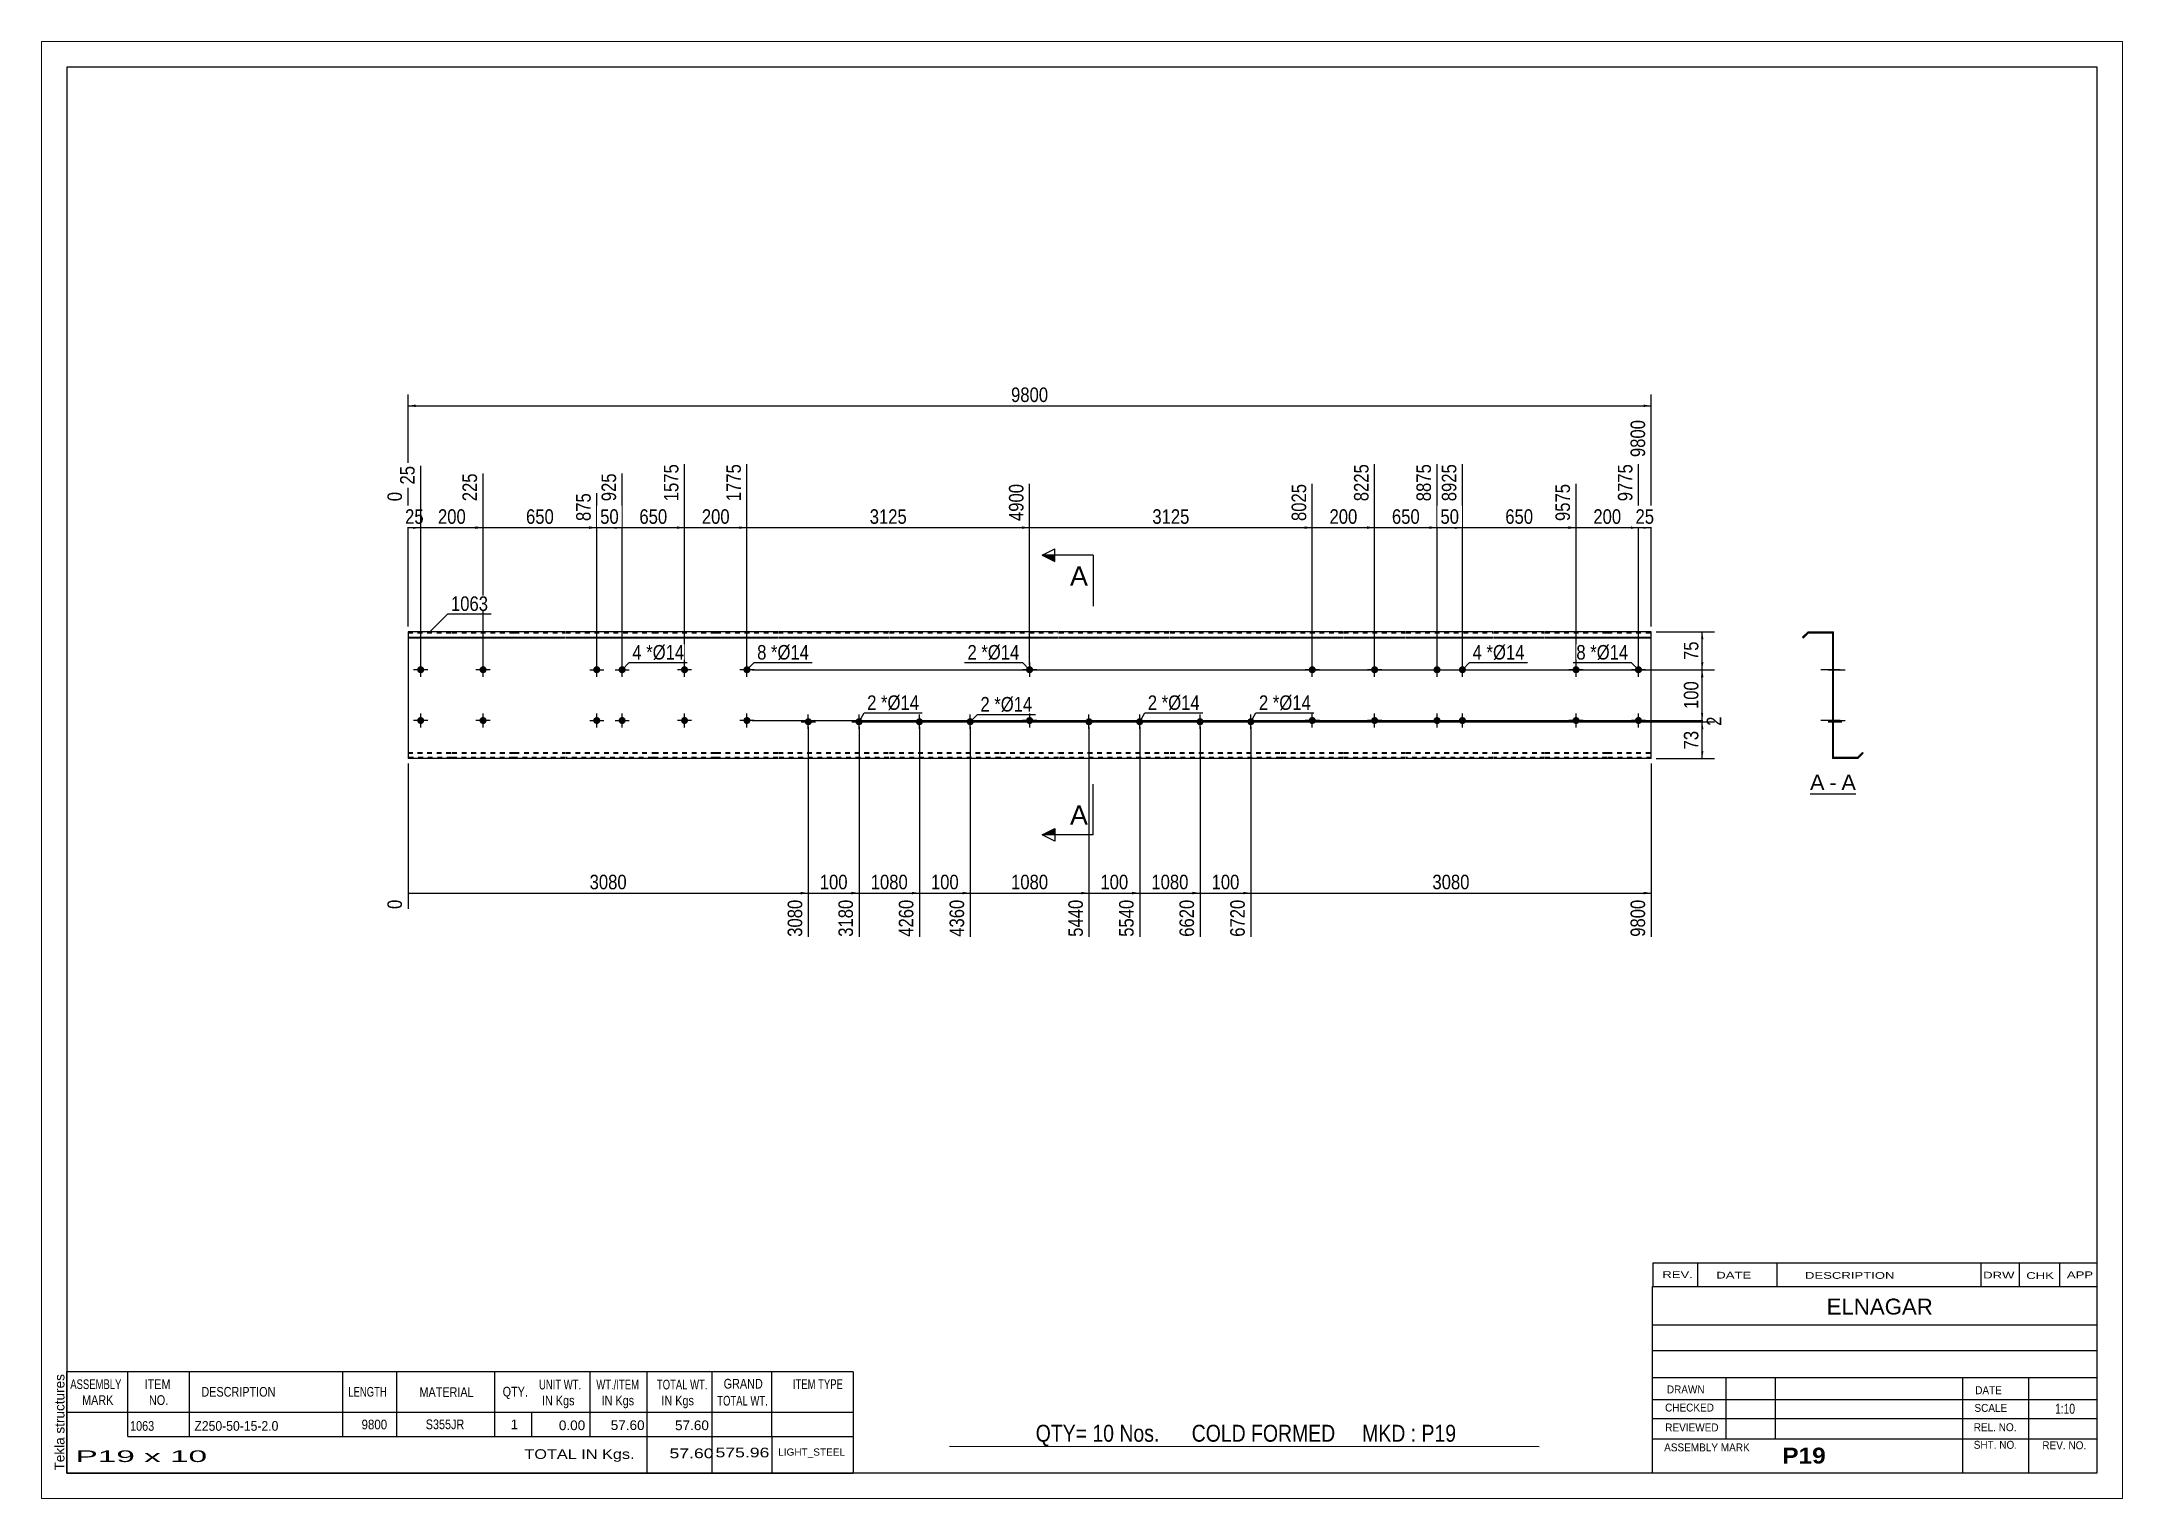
# Paper-space layout 'Layout1' of a CAD drawing. Header units: millimetres. Extents: x 0 to 410, y 0 to 287.
# The model-space entities are those that its viewports show. They can reach past a viewport. Long polylines and large blocks are cut down to what shows.
import ezdxf

# ---------------------------------------------------------------- set-up
doc = ezdxf.new("R2010")
doc.units = ezdxf.units.MM
doc.linetypes.add('DXK_LINE_DOT1', pattern=[1.8814, 0.9407, -0.9407])
doc.layers.add('Viewport layer', color=7, linetype='Continuous', plot=False)
doc.styles.add('Arial', font='ARIAL.TTF', dxfattribs={"height": 0.2})
doc.styles.add('Arial Bold', font='ARIALBD.TTF', dxfattribs={"height": 0.2})
doc.styles.add('Arial Narrow', font='ARIALN.TTF', dxfattribs={"height": 0.2})

# ---------------------------------------------------------------- blocks, each defined once
blk = doc.blocks.new('Unknown-629082239-1920')
at = {"color": 5, "linetype": 'Continuous'}
for p, q in [((332.8, 123.75), (-67.2, 123.75)), ((-67.2, 123.75), (-67.2, -153.25)), ((332.8, -153.25), (332.8, 123.75)), ((-67.2, -153.25), (332.8, -153.25))]:
    blk.add_line(p, q, dxfattribs=at)
at = {"color": 174, "linetype": 'Continuous', "style": 'Arial'}
blk.add_text('Tekla structures', height=1.9102, rotation=90, dxfattribs=at).set_placement((-67.7, -152.75))
blk = doc.blocks.new('Unknown-629082239-12 - 1239')
at = {"color": 7, "linetype": 'Continuous'}
blk.add_line((276.25, -19.45), (285.28, -19.45), dxfattribs=at)
at = {"color": 0, "linetype": 'Continuous'}
blk.add_wipeout([(279.09, -18.7), (279.09, -15.5), (276.25, -15.5), (276.25, -18.7)], dxfattribs=at)
blk.add_wipeout([(281.48, -18.7), (281.48, -15.5), (280.05, -15.5), (280.05, -18.7)], dxfattribs=at)
at = {"color": 96, "linetype": 'Continuous', "style": 'Arial'}
blk.add_text('A', height=3.06, dxfattribs=at).set_placement((276.25, -18.7))
at = {"color": 0, "linetype": 'Continuous'}
blk.add_wipeout([(285.28, -18.7), (285.28, -15.5), (282.44, -15.5), (282.44, -18.7)], dxfattribs=at)
at = {"color": 96, "linetype": 'Continuous', "style": 'Arial'}
for s, p in [('A', (282.44, -18.7)), ('-', (280.05, -18.7))]:
    blk.add_text(s, height=3.06, dxfattribs=at).set_placement(p)
blk = doc.blocks.new('Bolt-629082239-1223 - 1203')
at = {"linetype": 'Continuous'}
for points in [[(177.47, 5, -1), (178.87, 5, -1)], [(241.75, 5, -1), (243.15, 5, -1)]]:
    blk.add_hatch(color=3, dxfattribs=at).paths.add_polyline_path(points)
at = {"color": 3, "linetype": 'Continuous'}
for p, q in [((179.57, 5), (176.77, 5)), ((178.17, 3.6), (178.17, 6.4)), ((243.85, 5), (241.05, 5)), ((242.45, 3.6), (242.45, 6.4))]:
    blk.add_line(p, q, dxfattribs=at)
blk = doc.blocks.new('Part-629082239-1218 - 1203')
at = {"color": 2, "linetype": 'Continuous'}
for p, q in [((0, 12.5), (0, -12.5)), ((8.6, 12.5), (0, 12.5)), ((20.89, 12.5), (8.7, 12.5)), ((30.99, 12.5), (20.99, 12.5)), ((48.28, 12.5), (31.09, 12.5)), ((60.58, 12.5), (48.38, 12.5)), ((72.87, 12.5), (60.68, 12.5)), ((94.77, 12.5), (72.97, 12.5)), ((116.67, 12.5), (94.87, 12.5)), ((128.17, 12.5), (116.77, 12.5)), ((150.07, 12.5), (128.27, 12.5)), ((171.97, 12.5), (150.17, 12.5)), ((184.27, 12.5), (172.07, 12.5)), ((196.56, 12.5), (184.37, 12.5)), ((213.85, 12.5), (196.66, 12.5)), ((223.95, 12.5), (213.95, 12.5)), ((236.25, 12.5), (224.05, 12.5)), ((244.95, 12.5), (236.35, 12.5)), ((244.95, -12.5), (244.95, 12.5)), ((0, 11.44), (8.6, 11.44)), ((0, 11.3), (8.6, 11.3)), ((8.7, 11.44), (20.89, 11.44)), ((8.7, 11.3), (20.89, 11.3)), ((20.99, 11.44), (30.99, 11.44)), ((20.99, 11.3), (30.99, 11.3)), ((31.09, 11.44), (48.28, 11.44)), ((31.09, 11.3), (48.28, 11.3)), ((48.38, 11.44), (60.58, 11.44)), ((48.38, 11.3), (60.58, 11.3)), ((60.68, 11.44), (72.87, 11.44)), ((60.68, 11.3), (72.87, 11.3)), ((72.97, 11.44), (94.77, 11.44)), ((72.97, 11.3), (94.77, 11.3)), ((94.87, 11.44), (116.67, 11.44)), ((94.87, 11.3), (116.67, 11.3)), ((116.77, 11.44), (128.17, 11.44)), ((116.77, 11.3), (128.17, 11.3)), ((128.27, 11.44), (150.07, 11.44)), ((128.27, 11.3), (150.07, 11.3)), ((150.17, 11.44), (171.97, 11.44)), ((150.17, 11.3), (171.97, 11.3)), ((172.07, 11.44), (184.27, 11.44)), ((172.07, 11.3), (184.27, 11.3)), ((184.37, 11.44), (196.56, 11.44)), ((184.37, 11.3), (196.56, 11.3)), ((196.66, 11.44), (213.85, 11.44)), ((196.66, 11.3), (213.85, 11.3)), ((213.95, 11.44), (223.95, 11.44)), ((213.95, 11.3), (223.95, 11.3)), ((224.05, 11.44), (236.25, 11.44)), ((224.05, 11.3), (236.25, 11.3)), ((236.35, 11.44), (244.95, 11.44)), ((236.35, 11.3), (244.95, 11.3)), ((8.6, -12.5), (0, -12.5)), ((20.89, -12.5), (8.7, -12.5)), ((30.99, -12.5), (20.99, -12.5)), ((48.28, -12.5), (31.09, -12.5)), ((60.58, -12.5), (48.38, -12.5)), ((72.87, -12.5), (60.68, -12.5)), ((94.77, -12.5), (72.97, -12.5)), ((116.67, -12.5), (94.87, -12.5)), ((128.17, -12.5), (116.77, -12.5)), ((150.07, -12.5), (128.27, -12.5)), ((171.97, -12.5), (150.17, -12.5)), ((184.27, -12.5), (172.07, -12.5)), ((196.56, -12.5), (184.37, -12.5)), ((213.85, -12.5), (196.66, -12.5)), ((223.95, -12.5), (213.95, -12.5)), ((236.25, -12.5), (224.05, -12.5)), ((244.95, -12.5), (236.35, -12.5))]:
    blk.add_line(p, q, dxfattribs=at)
at = {"color": 7, "linetype": 'DXK_LINE_DOT1'}
for p, q in [((0, 12.3), (8.6, 12.3)), ((8.7, 12.3), (20.89, 12.3)), ((20.99, 12.3), (30.99, 12.3)), ((31.09, 12.3), (48.28, 12.3)), ((48.38, 12.3), (60.58, 12.3)), ((60.68, 12.3), (72.87, 12.3)), ((72.97, 12.3), (94.77, 12.3)), ((94.87, 12.3), (116.67, 12.3)), ((116.77, 12.3), (128.17, 12.3)), ((128.27, 12.3), (150.07, 12.3)), ((150.17, 12.3), (171.97, 12.3)), ((172.07, 12.3), (184.27, 12.3)), ((184.37, 12.3), (196.56, 12.3)), ((196.66, 12.3), (213.85, 12.3)), ((213.95, 12.3), (223.95, 12.3)), ((224.05, 12.3), (236.25, 12.3)), ((236.35, 12.3), (244.95, 12.3)), ((0, -11.3), (8.6, -11.3)), ((0, -11.44), (8.6, -11.44)), ((8.6, -12.3), (0, -12.3)), ((8.7, -11.3), (20.89, -11.3)), ((8.7, -11.44), (20.89, -11.44)), ((20.89, -12.3), (8.7, -12.3)), ((20.99, -11.3), (30.99, -11.3)), ((20.99, -11.44), (30.99, -11.44)), ((30.99, -12.3), (20.99, -12.3)), ((31.09, -11.3), (48.28, -11.3)), ((31.09, -11.44), (48.28, -11.44)), ((48.28, -12.3), (31.09, -12.3)), ((48.38, -11.3), (60.58, -11.3)), ((48.38, -11.44), (60.58, -11.44)), ((60.58, -12.3), (48.38, -12.3)), ((60.68, -11.3), (72.87, -11.3)), ((60.68, -11.44), (72.87, -11.44)), ((72.87, -12.3), (60.68, -12.3)), ((72.97, -11.3), (94.77, -11.3)), ((72.97, -11.44), (94.77, -11.44)), ((94.77, -12.3), (72.97, -12.3)), ((94.87, -11.3), (116.67, -11.3)), ((94.87, -11.44), (116.67, -11.44)), ((116.67, -12.3), (94.87, -12.3)), ((116.77, -11.3), (128.17, -11.3)), ((116.77, -11.44), (128.17, -11.44)), ((128.17, -12.3), (116.77, -12.3)), ((128.27, -11.3), (150.07, -11.3)), ((128.27, -11.44), (150.07, -11.44)), ((150.07, -12.3), (128.27, -12.3)), ((150.17, -11.3), (171.97, -11.3)), ((150.17, -11.44), (171.97, -11.44)), ((171.97, -12.3), (150.17, -12.3)), ((172.07, -11.3), (184.27, -11.3)), ((172.07, -11.44), (184.27, -11.44)), ((184.27, -12.3), (172.07, -12.3)), ((184.37, -11.3), (196.56, -11.3)), ((184.37, -11.44), (196.56, -11.44)), ((196.56, -12.3), (184.37, -12.3)), ((196.66, -11.3), (213.85, -11.3)), ((196.66, -11.44), (213.85, -11.44)), ((213.85, -12.3), (196.66, -12.3)), ((213.95, -11.3), (223.95, -11.3)), ((213.95, -11.44), (223.95, -11.44)), ((223.95, -12.3), (213.95, -12.3)), ((224.05, -11.3), (236.25, -11.3)), ((224.05, -11.44), (236.25, -11.44)), ((236.25, -12.3), (224.05, -12.3)), ((236.35, -11.3), (244.95, -11.3)), ((236.35, -11.44), (244.95, -11.44)), ((244.95, -12.3), (236.35, -12.3))]:
    blk.add_line(p, q, dxfattribs=at)
blk = doc.blocks.new('Bolt-629082239-1219 - 1203')
at = {"linetype": 'Continuous'}
for points in [[(189.76, 5, -1), (191.16, 5, -1)], [(229.45, 5, -1), (230.85, 5, -1)]]:
    blk.add_hatch(color=3, dxfattribs=at).paths.add_polyline_path(points)
at = {"color": 3, "linetype": 'Continuous'}
for p, q in [((191.86, 5), (189.06, 5)), ((190.46, 3.6), (190.46, 6.4)), ((231.55, 5), (228.75, 5)), ((230.15, 3.6), (230.15, 6.4))]:
    blk.add_line(p, q, dxfattribs=at)
blk = doc.blocks.new('Bolt-629082239-1220 - 1203')
at = {"linetype": 'Continuous'}
for points in [[(202.06, 5, -1), (203.46, 5, -1)], [(207.06, 5, -1), (208.46, 5, -1)], [(202.06, -5, -1), (203.46, -5, -1)], [(207.06, -5, -1), (208.46, -5, -1)]]:
    blk.add_hatch(color=3, dxfattribs=at).paths.add_polyline_path(points)
at = {"color": 3, "linetype": 'Continuous'}
for p, q in [((201.36, 5), (204.16, 5)), ((202.76, 3.6), (202.76, 6.4)), ((206.36, 5), (209.16, 5)), ((207.76, 3.6), (207.76, 6.4)), ((202.76, -6.4), (202.76, -3.6)), ((207.76, -6.4), (207.76, -3.6)), ((201.36, -5), (204.16, -5)), ((206.36, -5), (209.16, -5))]:
    blk.add_line(p, q, dxfattribs=at)
blk = doc.blocks.new('Bolt-629082239-1221 - 1203')
at = {"linetype": 'Continuous'}
for points in [[(189.76, -5, -1), (191.16, -5, -1)], [(229.45, -5, -1), (230.85, -5, -1)]]:
    blk.add_hatch(color=3, dxfattribs=at).paths.add_polyline_path(points)
at = {"color": 3, "linetype": 'Continuous'}
for p, q in [((190.46, -6.4), (190.46, -3.6)), ((230.15, -6.4), (230.15, -3.6)), ((191.86, -5), (189.06, -5)), ((231.55, -5), (228.75, -5))]:
    blk.add_line(p, q, dxfattribs=at)
blk = doc.blocks.new('Bolt-629082239-1222 - 1203')
at = {"linetype": 'Continuous'}
for points in [[(177.47, -5, -1), (178.87, -5, -1)], [(241.75, -5, -1), (243.15, -5, -1)]]:
    blk.add_hatch(color=3, dxfattribs=at).paths.add_polyline_path(points)
at = {"color": 3, "linetype": 'Continuous'}
for p, q in [((178.17, -6.4), (178.17, -3.6)), ((242.45, -6.4), (242.45, -3.6)), ((179.57, -5), (176.77, -5)), ((243.85, -5), (241.05, -5))]:
    blk.add_line(p, q, dxfattribs=at)
blk = doc.blocks.new('Bolt-629082239-1224 - 1203')
at = {"linetype": 'Continuous'}
for points in [[(36.49, 5, -1), (37.89, 5, -1)], [(41.49, 5, -1), (42.89, 5, -1)], [(36.49, -5, -1), (37.89, -5, -1)], [(41.49, -5, -1), (42.89, -5, -1)]]:
    blk.add_hatch(color=3, dxfattribs=at).paths.add_polyline_path(points)
at = {"color": 3, "linetype": 'Continuous'}
for p, q in [((35.79, 5), (38.59, 5)), ((37.19, 3.6), (37.19, 6.4)), ((40.79, 5), (43.59, 5)), ((42.19, 3.6), (42.19, 6.4)), ((37.19, -6.4), (37.19, -3.6)), ((42.19, -6.4), (42.19, -3.6)), ((35.79, -5), (38.59, -5)), ((40.79, -5), (43.59, -5))]:
    blk.add_line(p, q, dxfattribs=at)
blk = doc.blocks.new('Bolt-629082239-1225 - 1203')
at = {"linetype": 'Continuous'}
for points in [[(14.09, 5, -1), (15.49, 5, -1)], [(53.78, 5, -1), (55.18, 5, -1)]]:
    blk.add_hatch(color=3, dxfattribs=at).paths.add_polyline_path(points)
at = {"color": 3, "linetype": 'Continuous'}
for p, q in [((16.19, 5), (13.39, 5)), ((14.79, 3.6), (14.79, 6.4)), ((55.88, 5), (53.08, 5)), ((54.48, 3.6), (54.48, 6.4))]:
    blk.add_line(p, q, dxfattribs=at)
blk = doc.blocks.new('Bolt-629082239-1226 - 1203')
at = {"linetype": 'Continuous'}
for points in [[(14.09, -5, -1), (15.49, -5, -1)], [(53.78, -5, -1), (55.18, -5, -1)]]:
    blk.add_hatch(color=3, dxfattribs=at).paths.add_polyline_path(points)
at = {"color": 3, "linetype": 'Continuous'}
for p, q in [((14.79, -6.4), (14.79, -3.6)), ((54.48, -6.4), (54.48, -3.6)), ((16.19, -5), (13.39, -5)), ((55.88, -5), (53.08, -5))]:
    blk.add_line(p, q, dxfattribs=at)
blk = doc.blocks.new('Bolt-629082239-1227 - 1203')
at = {"linetype": 'Continuous'}
for points in [[(1.8, 5, -1), (3.2, 5, -1)], [(66.08, 5, -1), (67.48, 5, -1)]]:
    blk.add_hatch(color=3, dxfattribs=at).paths.add_polyline_path(points)
at = {"color": 3, "linetype": 'Continuous'}
for p, q in [((3.9, 5), (1.1, 5)), ((2.5, 3.6), (2.5, 6.4)), ((68.18, 5), (65.38, 5)), ((66.78, 3.6), (66.78, 6.4))]:
    blk.add_line(p, q, dxfattribs=at)
blk = doc.blocks.new('Bolt-629082239-1228 - 1203')
at = {"linetype": 'Continuous'}
for points in [[(1.8, -5, -1), (3.2, -5, -1)], [(66.08, -5, -1), (67.48, -5, -1)]]:
    blk.add_hatch(color=3, dxfattribs=at).paths.add_polyline_path(points)
at = {"color": 3, "linetype": 'Continuous'}
for p, q in [((2.5, -6.4), (2.5, -3.6)), ((66.78, -6.4), (66.78, -3.6)), ((3.9, -5), (1.1, -5)), ((68.18, -5), (65.38, -5))]:
    blk.add_line(p, q, dxfattribs=at)
blk = doc.blocks.new('Bolt-629082239-1229 - 1203')
at = {"linetype": 'Continuous'}
for points in [[(123.17, 5, -1), (121.77, 5, -1)], [(123.17, -5, -1), (121.77, -5, -1)]]:
    blk.add_hatch(color=3, dxfattribs=at).paths.add_polyline_path(points)
at = {"color": 3, "linetype": 'Continuous'}
for p, q in [((123.87, 5), (121.07, 5)), ((122.47, 6.4), (122.47, 3.6)), ((122.47, -3.6), (122.47, -6.4)), ((123.87, -5), (121.07, -5))]:
    blk.add_line(p, q, dxfattribs=at)
blk = doc.blocks.new('Bolt-629082239-1230 - 1203')
at = {"linetype": 'Continuous'}
for points in [[(78.87, -4.54, -1), (78.87, -5.94, -1)], [(88.87, -4.54, -1), (88.87, -5.94, -1)]]:
    blk.add_hatch(color=3, dxfattribs=at).paths.add_polyline_path(points)
at = {"color": 3, "linetype": 'Continuous'}
for p, q in [((78.87, -6.64), (78.87, -3.84)), ((88.87, -6.64), (88.87, -3.84)), ((77.47, -5.24), (80.27, -5.24)), ((87.47, -5.24), (90.27, -5.24))]:
    blk.add_line(p, q, dxfattribs=at)
blk = doc.blocks.new('Bolt-629082239-1231 - 1203')
at = {"linetype": 'Continuous'}
for points in [[(100.77, -4.54, -1), (100.77, -5.94, -1)], [(110.77, -4.54, -1), (110.77, -5.94, -1)]]:
    blk.add_hatch(color=3, dxfattribs=at).paths.add_polyline_path(points)
at = {"color": 3, "linetype": 'Continuous'}
for p, q in [((100.77, -6.64), (100.77, -3.84)), ((110.77, -6.64), (110.77, -3.84)), ((99.37, -5.24), (102.17, -5.24)), ((109.37, -5.24), (112.17, -5.24))]:
    blk.add_line(p, q, dxfattribs=at)
blk = doc.blocks.new('Bolt-629082239-1232 - 1203')
at = {"linetype": 'Continuous'}
for points in [[(134.17, -4.54, -1), (134.17, -5.94, -1)], [(144.17, -4.54, -1), (144.17, -5.94, -1)]]:
    blk.add_hatch(color=3, dxfattribs=at).paths.add_polyline_path(points)
at = {"color": 3, "linetype": 'Continuous'}
for p, q in [((134.17, -6.64), (134.17, -3.84)), ((144.17, -6.64), (144.17, -3.84)), ((132.77, -5.24), (135.57, -5.24)), ((142.77, -5.24), (145.57, -5.24))]:
    blk.add_line(p, q, dxfattribs=at)
blk = doc.blocks.new('Bolt-629082239-1233 - 1203')
at = {"linetype": 'Continuous'}
for points in [[(156.07, -4.54, -1), (156.07, -5.94, -1)], [(166.07, -4.54, -1), (166.07, -5.94, -1)]]:
    blk.add_hatch(color=3, dxfattribs=at).paths.add_polyline_path(points)
at = {"color": 3, "linetype": 'Continuous'}
for p, q in [((156.07, -6.64), (156.07, -3.84)), ((166.07, -6.64), (166.07, -3.84)), ((154.67, -5.24), (157.47, -5.24)), ((164.67, -5.24), (167.47, -5.24))]:
    blk.add_line(p, q, dxfattribs=at)
blk = doc.blocks.new('Part-629082239-1241 - 1239')
at = {"color": 2, "linetype": 'Continuous'}
for p, q in [((275.86, 12.5), (274.8, 11.44)), ((275.86, 12.5), (280.86, 12.5)), ((280.86, -12.3), (280.86, 12.5)), ((274.8, 11.44), (274.95, 11.3)), ((275.95, 12.3), (274.95, 11.3)), ((275.95, 12.3), (280.66, 12.3)), ((280.66, 12.3), (280.66, -12.5)), ((285.58, -12.3), (280.86, -12.3)), ((285.58, -12.3), (286.58, -11.3)), ((285.66, -12.5), (286.73, -11.44)), ((286.73, -11.44), (286.58, -11.3)), ((285.66, -12.5), (280.66, -12.5))]:
    blk.add_line(p, q, dxfattribs=at)
blk = doc.blocks.new('Bolt-629082239-1242 - 1239')
at = {"linetype": 'Continuous'}
blk.add_hatch(color=3, dxfattribs=at).paths.add_polyline_path([(280.66, 5.7), (280.66, 4.3), (280.86, 4.3), (280.86, 5.7)])
blk.add_hatch(color=3, dxfattribs=at).paths.add_polyline_path([(280.66, 5.7), (280.66, 4.3), (280.86, 4.3), (280.86, 5.7)])
at = {"color": 3, "linetype": 'Continuous'}
for p, q in [((279.86, 5), (283.16, 5)), ((279.86, 5), (283.16, 5)), ((280.66, 5.7), (280.86, 5.7)), ((280.66, 5.7), (280.86, 5.7)), ((280.66, 4.3), (280.86, 4.3)), ((280.66, 4.3), (280.86, 4.3))]:
    blk.add_line(p, q, dxfattribs=at)
blk = doc.blocks.new('Bolt-629082239-1243 - 1239')
at = {"linetype": 'Continuous'}
for points in [[(280.66, 5.7), (280.66, 4.3), (280.86, 4.3), (280.86, 5.7)], [(280.66, 5.7), (280.66, 4.3), (280.86, 4.3), (280.86, 5.7)], [(280.66, -4.3), (280.66, -5.7), (280.86, -5.7), (280.86, -4.3)], [(280.66, -4.3), (280.66, -5.7), (280.86, -5.7), (280.86, -4.3)]]:
    blk.add_hatch(color=3, dxfattribs=at).paths.add_polyline_path(points)
at = {"color": 3, "linetype": 'Continuous'}
for p, q in [((282.16, 5), (278.36, 5)), ((282.16, 5), (278.36, 5)), ((280.86, 5.7), (280.66, 5.7)), ((280.86, 5.7), (280.66, 5.7)), ((280.86, 4.3), (280.66, 4.3)), ((280.86, 4.3), (280.66, 4.3)), ((282.16, -5), (278.36, -5)), ((282.16, -5), (278.36, -5)), ((280.86, -4.3), (280.66, -4.3)), ((280.86, -4.3), (280.66, -4.3)), ((280.86, -5.7), (280.66, -5.7)), ((280.86, -5.7), (280.66, -5.7))]:
    blk.add_line(p, q, dxfattribs=at)
blk = doc.blocks.new('Bolt-629082239-1244 - 1239')
at = {"linetype": 'Continuous'}
blk.add_hatch(color=3, dxfattribs=at).paths.add_polyline_path([(280.66, -4.3), (280.66, -5.7), (280.86, -5.7), (280.86, -4.3)])
blk.add_hatch(color=3, dxfattribs=at).paths.add_polyline_path([(280.66, -4.3), (280.66, -5.7), (280.86, -5.7), (280.86, -4.3)])
at = {"color": 3, "linetype": 'Continuous'}
for p, q in [((279.86, -5), (283.16, -5)), ((279.86, -5), (283.16, -5)), ((280.66, -4.3), (280.86, -4.3)), ((280.66, -4.3), (280.86, -4.3)), ((280.66, -5.7), (280.86, -5.7)), ((280.66, -5.7), (280.86, -5.7))]:
    blk.add_line(p, q, dxfattribs=at)
blk = doc.blocks.new('Bolt-629082239-1245 - 1239')
at = {"linetype": 'Continuous'}
blk.add_hatch(color=3, dxfattribs=at).paths.add_polyline_path([(280.66, -4.3), (280.66, -5.7), (280.86, -5.7), (280.86, -4.3)])
blk.add_hatch(color=3, dxfattribs=at).paths.add_polyline_path([(280.66, -4.3), (280.66, -5.7), (280.86, -5.7), (280.86, -4.3)])
at = {"color": 3, "linetype": 'Continuous'}
for p, q in [((279.86, -5), (283.16, -5)), ((279.86, -5), (283.16, -5)), ((280.66, -4.3), (280.86, -4.3)), ((280.66, -4.3), (280.86, -4.3)), ((280.66, -5.7), (280.86, -5.7)), ((280.66, -5.7), (280.86, -5.7))]:
    blk.add_line(p, q, dxfattribs=at)
blk = doc.blocks.new('Bolt-629082239-1246 - 1239')
at = {"linetype": 'Continuous'}
blk.add_hatch(color=3, dxfattribs=at).paths.add_polyline_path([(280.66, 5.7), (280.66, 4.3), (280.86, 4.3), (280.86, 5.7)])
blk.add_hatch(color=3, dxfattribs=at).paths.add_polyline_path([(280.66, 5.7), (280.66, 4.3), (280.86, 4.3), (280.86, 5.7)])
at = {"color": 3, "linetype": 'Continuous'}
for p, q in [((279.86, 5), (283.16, 5)), ((279.86, 5), (283.16, 5)), ((280.66, 5.7), (280.86, 5.7)), ((280.66, 5.7), (280.86, 5.7)), ((280.66, 4.3), (280.86, 4.3)), ((280.66, 4.3), (280.86, 4.3))]:
    blk.add_line(p, q, dxfattribs=at)
blk = doc.blocks.new('Bolt-629082239-1247 - 1239')
at = {"linetype": 'Continuous'}
for points in [[(280.66, 5.7), (280.66, 4.3), (280.86, 4.3), (280.86, 5.7)], [(280.66, 5.7), (280.66, 4.3), (280.86, 4.3), (280.86, 5.7)], [(280.66, -4.3), (280.66, -5.7), (280.86, -5.7), (280.86, -4.3)], [(280.66, -4.3), (280.66, -5.7), (280.86, -5.7), (280.86, -4.3)]]:
    blk.add_hatch(color=3, dxfattribs=at).paths.add_polyline_path(points)
at = {"color": 3, "linetype": 'Continuous'}
for p, q in [((282.19, 5), (278.39, 5)), ((282.19, 5), (278.39, 5)), ((280.86, 5.7), (280.66, 5.7)), ((280.86, 5.7), (280.66, 5.7)), ((280.86, 4.3), (280.66, 4.3)), ((280.86, 4.3), (280.66, 4.3)), ((282.19, -5), (278.39, -5)), ((282.19, -5), (278.39, -5)), ((280.86, -4.3), (280.66, -4.3)), ((280.86, -4.3), (280.66, -4.3)), ((280.86, -5.7), (280.66, -5.7)), ((280.86, -5.7), (280.66, -5.7))]:
    blk.add_line(p, q, dxfattribs=at)
blk = doc.blocks.new('Bolt-629082239-1248 - 1239')
at = {"linetype": 'Continuous'}
blk.add_hatch(color=3, dxfattribs=at).paths.add_polyline_path([(280.66, 5.7), (280.66, 4.3), (280.86, 4.3), (280.86, 5.7)])
blk.add_hatch(color=3, dxfattribs=at).paths.add_polyline_path([(280.66, 5.7), (280.66, 4.3), (280.86, 4.3), (280.86, 5.7)])
at = {"color": 3, "linetype": 'Continuous'}
for p, q in [((279.84, 5), (283.14, 5)), ((279.84, 5), (283.14, 5)), ((280.66, 5.7), (280.86, 5.7)), ((280.66, 5.7), (280.86, 5.7)), ((280.66, 4.3), (280.86, 4.3)), ((280.66, 4.3), (280.86, 4.3))]:
    blk.add_line(p, q, dxfattribs=at)
blk = doc.blocks.new('Bolt-629082239-1249 - 1239')
at = {"linetype": 'Continuous'}
blk.add_hatch(color=3, dxfattribs=at).paths.add_polyline_path([(280.66, -4.3), (280.66, -5.7), (280.86, -5.7), (280.86, -4.3)])
blk.add_hatch(color=3, dxfattribs=at).paths.add_polyline_path([(280.66, -4.3), (280.66, -5.7), (280.86, -5.7), (280.86, -4.3)])
at = {"color": 3, "linetype": 'Continuous'}
for p, q in [((279.84, -5), (283.14, -5)), ((279.84, -5), (283.14, -5)), ((280.66, -4.3), (280.86, -4.3)), ((280.66, -4.3), (280.86, -4.3)), ((280.66, -5.7), (280.86, -5.7)), ((280.66, -5.7), (280.86, -5.7))]:
    blk.add_line(p, q, dxfattribs=at)
blk = doc.blocks.new('Bolt-629082239-1250 - 1239')
at = {"linetype": 'Continuous'}
blk.add_hatch(color=3, dxfattribs=at).paths.add_polyline_path([(280.66, 5.7), (280.66, 4.3), (280.86, 4.3), (280.86, 5.7)])
blk.add_hatch(color=3, dxfattribs=at).paths.add_polyline_path([(280.66, 5.7), (280.66, 4.3), (280.86, 4.3), (280.86, 5.7)])
at = {"color": 3, "linetype": 'Continuous'}
for p, q in [((279.84, 5), (283.14, 5)), ((279.84, 5), (283.14, 5)), ((280.66, 5.7), (280.86, 5.7)), ((280.66, 5.7), (280.86, 5.7)), ((280.66, 4.3), (280.86, 4.3)), ((280.66, 4.3), (280.86, 4.3))]:
    blk.add_line(p, q, dxfattribs=at)
blk = doc.blocks.new('Bolt-629082239-1251 - 1239')
at = {"linetype": 'Continuous'}
blk.add_hatch(color=3, dxfattribs=at).paths.add_polyline_path([(280.66, -4.3), (280.66, -5.7), (280.86, -5.7), (280.86, -4.3)])
blk.add_hatch(color=3, dxfattribs=at).paths.add_polyline_path([(280.66, -4.3), (280.66, -5.7), (280.86, -5.7), (280.86, -4.3)])
at = {"color": 3, "linetype": 'Continuous'}
for p, q in [((279.84, -5), (283.14, -5)), ((279.84, -5), (283.14, -5)), ((280.66, -4.3), (280.86, -4.3)), ((280.66, -4.3), (280.86, -4.3)), ((280.66, -5.7), (280.86, -5.7)), ((280.66, -5.7), (280.86, -5.7))]:
    blk.add_line(p, q, dxfattribs=at)
blk = doc.blocks.new('Bolt-629082239-1252 - 1239')
at = {"linetype": 'Continuous'}
for points in [[(280.86, 4.3), (280.86, 5.7), (280.66, 5.7), (280.66, 4.3)], [(280.86, -5.7), (280.86, -4.3), (280.66, -4.3), (280.66, -5.7)]]:
    blk.add_hatch(color=3, dxfattribs=at).paths.add_polyline_path(points)
at = {"color": 3, "linetype": 'Continuous'}
for p, q in [((280.86, 5), (278.66, 5)), ((280.86, 5.7), (280.66, 5.7)), ((280.86, 4.3), (280.66, 4.3)), ((280.86, -5), (278.66, -5)), ((280.86, -4.3), (280.66, -4.3)), ((280.86, -5.7), (280.66, -5.7))]:
    blk.add_line(p, q, dxfattribs=at)
blk = doc.blocks.new('Bolt-629082239-1253 - 1239')
at = {"linetype": 'Continuous'}
blk.add_hatch(color=3, dxfattribs=at).paths.add_polyline_path([(280.86, -5.94), (280.86, -4.54), (280.66, -4.54), (280.66, -5.94)])
blk.add_hatch(color=3, dxfattribs=at).paths.add_polyline_path([(280.86, -5.94), (280.86, -4.54), (280.66, -4.54), (280.66, -5.94)])
at = {"color": 3, "linetype": 'Continuous'}
for p, q in [((279.8, -5.24), (282.55, -5.24)), ((279.8, -5.24), (282.55, -5.24)), ((280.66, -4.54), (280.86, -4.54)), ((280.66, -4.54), (280.86, -4.54)), ((280.66, -5.94), (280.86, -5.94)), ((280.66, -5.94), (280.86, -5.94))]:
    blk.add_line(p, q, dxfattribs=at)
blk = doc.blocks.new('Bolt-629082239-1254 - 1239')
at = {"linetype": 'Continuous'}
blk.add_hatch(color=3, dxfattribs=at).paths.add_polyline_path([(280.86, -5.94), (280.86, -4.54), (280.66, -4.54), (280.66, -5.94)])
blk.add_hatch(color=3, dxfattribs=at).paths.add_polyline_path([(280.86, -5.94), (280.86, -4.54), (280.66, -4.54), (280.66, -5.94)])
at = {"color": 3, "linetype": 'Continuous'}
for p, q in [((279.8, -5.24), (282.55, -5.24)), ((279.8, -5.24), (282.55, -5.24)), ((280.66, -4.54), (280.86, -4.54)), ((280.66, -4.54), (280.86, -4.54)), ((280.66, -5.94), (280.86, -5.94)), ((280.66, -5.94), (280.86, -5.94))]:
    blk.add_line(p, q, dxfattribs=at)
blk = doc.blocks.new('Bolt-629082239-1255 - 1239')
at = {"linetype": 'Continuous'}
blk.add_hatch(color=3, dxfattribs=at).paths.add_polyline_path([(280.86, -5.94), (280.86, -4.54), (280.66, -4.54), (280.66, -5.94)])
blk.add_hatch(color=3, dxfattribs=at).paths.add_polyline_path([(280.86, -5.94), (280.86, -4.54), (280.66, -4.54), (280.66, -5.94)])
at = {"color": 3, "linetype": 'Continuous'}
for p, q in [((279.8, -5.24), (282.55, -5.24)), ((279.8, -5.24), (282.55, -5.24)), ((280.66, -4.54), (280.86, -4.54)), ((280.66, -4.54), (280.86, -4.54)), ((280.66, -5.94), (280.86, -5.94)), ((280.66, -5.94), (280.86, -5.94))]:
    blk.add_line(p, q, dxfattribs=at)
blk = doc.blocks.new('Bolt-629082239-1256 - 1239')
at = {"linetype": 'Continuous'}
blk.add_hatch(color=3, dxfattribs=at).paths.add_polyline_path([(280.86, -5.94), (280.86, -4.54), (280.66, -4.54), (280.66, -5.94)])
blk.add_hatch(color=3, dxfattribs=at).paths.add_polyline_path([(280.86, -5.94), (280.86, -4.54), (280.66, -4.54), (280.66, -5.94)])
at = {"color": 3, "linetype": 'Continuous'}
for p, q in [((279.8, -5.24), (282.55, -5.24)), ((279.8, -5.24), (282.55, -5.24)), ((280.66, -4.54), (280.86, -4.54)), ((280.66, -4.54), (280.86, -4.54)), ((280.66, -5.94), (280.86, -5.94)), ((280.66, -5.94), (280.86, -5.94))]:
    blk.add_line(p, q, dxfattribs=at)
blk = doc.blocks.new('StraightDimension-629082239-1279 - 1203')
at = {"linetype": 'Continuous'}
blk.add_hatch(color=7, dxfattribs=at).paths.add_polyline_path([(240.95, 33.25), (242.45, 33), (240.95, 32.75)])
at = {"color": 7, "linetype": 'Continuous'}
for p, q in [((242.45, 6), (242.45, 45.51)), ((230.15, 6), (230.15, 41.61)), ((230.15, 33), (242.45, 33))]:
    blk.add_line(p, q, dxfattribs=at)
at = {"color": 0}
blk.add_wipeout([(239.64, 33.15), (239.64, 37.35), (232.96, 37.35), (232.96, 33.15)], dxfattribs=at)
at = {"color": 0, "linetype": 'Continuous'}
blk.add_wipeout([(241.85, 46.11), (237.65, 46.11), (237.65, 37.6), (241.85, 37.6)], dxfattribs=at)
at = {"color": 3, "linetype": 'Continuous', "style": 'Arial Narrow'}
blk.add_text('9775', height=2.863, rotation=90.0002, dxfattribs=at).set_placement((241.25, 38.2))
at = {"color": 3, "style": 'Arial Narrow'}
blk.add_text('200', height=2.863, dxfattribs=at).set_placement((233.56, 33.75))
blk = doc.blocks.new('StraightDimension-629082239-1353 - 1203')
at = {"linetype": 'Continuous'}
blk.add_hatch(color=7, dxfattribs=at).paths.add_polyline_path([(154.57, -38.75), (156.07, -39), (154.57, -39.25)])
at = {"color": 7, "linetype": 'Continuous'}
for p, q in [((144.17, -6.24), (144.17, -47.61)), ((156.07, -6.24), (156.07, -47.61)), ((144.17, -39), (156.07, -39))]:
    blk.add_line(p, q, dxfattribs=at)
at = {"color": 0}
blk.add_wipeout([(154.38, -38.85), (154.38, -34.65), (145.87, -34.65), (145.87, -38.85)], dxfattribs=at)
at = {"color": 0, "linetype": 'Continuous'}
blk.add_wipeout([(155.47, -39.7), (151.27, -39.7), (151.27, -48.21), (155.47, -48.21)], dxfattribs=at)
at = {"color": 3, "style": 'Arial Narrow'}
blk.add_text('1080', height=2.863, dxfattribs=at).set_placement((146.47, -38.25))
at = {"color": 3, "linetype": 'Continuous', "style": 'Arial Narrow'}
blk.add_text('6620', height=2.863, rotation=90.0002, dxfattribs=at).set_placement((154.87, -47.61))
blk = doc.blocks.new('StraightDimension-629082239-1289 - 1203')
at = {"linetype": 'Continuous'}
blk.add_hatch(color=7, dxfattribs=at).paths.add_polyline_path([(35.69, 33.25), (37.19, 33), (35.69, 32.75)])
at = {"color": 7, "linetype": 'Continuous'}
for p, q in [((14.79, 6), (14.79, 43.68)), ((37.19, 6), (37.19, 39.78)), ((14.79, 33), (37.19, 33))]:
    blk.add_line(p, q, dxfattribs=at)
at = {"color": 0}
blk.add_wipeout([(29.33, 33.15), (29.33, 37.35), (22.65, 37.35), (22.65, 33.15)], dxfattribs=at)
at = {"color": 0, "linetype": 'Continuous'}
blk.add_wipeout([(36.59, 40.38), (32.39, 40.38), (32.39, 33.7), (36.59, 33.7)], dxfattribs=at)
at = {"color": 3, "linetype": 'Continuous', "style": 'Arial Narrow'}
blk.add_text('875', height=2.863, rotation=90.0002, dxfattribs=at).set_placement((35.99, 34.3))
at = {"color": 3, "style": 'Arial Narrow'}
blk.add_text('650', height=2.863, dxfattribs=at).set_placement((23.25, 33.75))
blk = doc.blocks.new('StraightDimension-629082239-1284 - 1203')
at = {"linetype": 'Continuous'}
blk.add_hatch(color=7, dxfattribs=at).paths.add_polyline_path([(176.67, 33.25), (178.17, 33), (176.67, 32.75)])
at = {"color": 7, "linetype": 'Continuous'}
for p, q in [((122.47, 6), (122.47, 41.61)), ((178.17, 6), (178.17, 41.61)), ((122.47, 33), (178.17, 33))]:
    blk.add_line(p, q, dxfattribs=at)
at = {"color": 0, "linetype": 'Continuous'}
blk.add_wipeout([(177.57, 42.21), (173.37, 42.21), (173.37, 33.7), (177.57, 33.7)], dxfattribs=at)
at = {"color": 0}
blk.add_wipeout([(154.58, 33.15), (154.58, 37.35), (146.06, 37.35), (146.06, 33.15)], dxfattribs=at)
at = {"color": 3, "linetype": 'Continuous', "style": 'Arial Narrow'}
blk.add_text('8025', height=2.863, rotation=90.0002, dxfattribs=at).set_placement((176.97, 34.3))
at = {"color": 3, "style": 'Arial Narrow'}
blk.add_text('3125', height=2.863, dxfattribs=at).set_placement((146.66, 33.75))
blk = doc.blocks.new('StraightDimension-629082239-1283 - 1203')
at = {"linetype": 'Continuous'}
blk.add_hatch(color=7, dxfattribs=at).paths.add_polyline_path([(188.96, 33.25), (190.46, 33), (188.96, 32.75)])
at = {"color": 7, "linetype": 'Continuous'}
for p, q in [((190.46, 6), (190.46, 45.51)), ((178.17, 6), (178.17, 41.61)), ((178.17, 33), (190.46, 33))]:
    blk.add_line(p, q, dxfattribs=at)
at = {"color": 0}
blk.add_wipeout([(187.66, 33.15), (187.66, 37.35), (180.97, 37.35), (180.97, 33.15)], dxfattribs=at)
at = {"color": 0, "linetype": 'Continuous'}
blk.add_wipeout([(189.86, 46.11), (185.66, 46.11), (185.66, 37.6), (189.86, 37.6)], dxfattribs=at)
at = {"color": 3, "linetype": 'Continuous', "style": 'Arial Narrow'}
blk.add_text('8225', height=2.863, rotation=90.0002, dxfattribs=at).set_placement((189.26, 38.2))
at = {"color": 3, "style": 'Arial Narrow'}
blk.add_text('200', height=2.863, dxfattribs=at).set_placement((181.57, 33.75))
blk = doc.blocks.new('StraightDimension-629082239-1357 - 1203')
at = {"linetype": 'Continuous'}
blk.add_hatch(color=7, dxfattribs=at).paths.add_polyline_path([(99.27, -38.75), (100.77, -39), (99.27, -39.25)])
at = {"color": 7, "linetype": 'Continuous'}
for p, q in [((88.87, -6.24), (88.87, -47.61)), ((100.77, -6.24), (100.77, -47.61)), ((88.87, -39), (100.77, -39))]:
    blk.add_line(p, q, dxfattribs=at)
at = {"color": 0}
blk.add_wipeout([(99.08, -38.85), (99.08, -34.65), (90.57, -34.65), (90.57, -38.85)], dxfattribs=at)
at = {"color": 0, "linetype": 'Continuous'}
blk.add_wipeout([(100.17, -39.7), (95.97, -39.7), (95.97, -48.21), (100.17, -48.21)], dxfattribs=at)
at = {"color": 3, "style": 'Arial Narrow'}
blk.add_text('1080', height=2.863, dxfattribs=at).set_placement((91.17, -38.25))
at = {"color": 3, "linetype": 'Continuous', "style": 'Arial Narrow'}
blk.add_text('4260', height=2.863, rotation=90.0002, dxfattribs=at).set_placement((99.57, -47.61))
blk = doc.blocks.new('StraightDimension-629082239-1282 - 1203')
at = {"linetype": 'Continuous'}
blk.add_hatch(color=7, dxfattribs=at).paths.add_polyline_path([(201.26, 33.25), (202.76, 33), (201.26, 32.75)])
at = {"color": 7, "linetype": 'Continuous'}
for p, q in [((190.46, 6), (190.46, 45.51)), ((202.76, 6), (202.76, 45.51)), ((190.46, 33), (202.76, 33))]:
    blk.add_line(p, q, dxfattribs=at)
at = {"color": 0}
blk.add_wipeout([(199.95, 33.15), (199.95, 37.35), (193.27, 37.35), (193.27, 33.15)], dxfattribs=at)
at = {"color": 0, "linetype": 'Continuous'}
blk.add_wipeout([(202.16, 46.11), (197.96, 46.11), (197.96, 37.6), (202.16, 37.6)], dxfattribs=at)
at = {"color": 3, "linetype": 'Continuous', "style": 'Arial Narrow'}
blk.add_text('8875', height=2.863, rotation=90.0002, dxfattribs=at).set_placement((201.56, 38.2))
at = {"color": 3, "style": 'Arial Narrow'}
blk.add_text('650', height=2.863, dxfattribs=at).set_placement((193.87, 33.75))
blk = doc.blocks.new('StraightDimension-629082239-1356 - 1203')
at = {"linetype": 'Continuous'}
blk.add_hatch(color=7, dxfattribs=at).paths.add_polyline_path([(109.27, -38.75), (110.77, -39), (109.27, -39.25)])
at = {"color": 7, "linetype": 'Continuous'}
for p, q in [((100.77, -6.24), (100.77, -47.61)), ((110.77, -6.24), (110.77, -47.61)), ((100.77, -39), (110.77, -39))]:
    blk.add_line(p, q, dxfattribs=at)
at = {"color": 0}
blk.add_wipeout([(109.11, -38.85), (109.11, -34.65), (102.43, -34.65), (102.43, -38.85)], dxfattribs=at)
at = {"color": 0, "linetype": 'Continuous'}
blk.add_wipeout([(110.17, -39.7), (105.97, -39.7), (105.97, -48.21), (110.17, -48.21)], dxfattribs=at)
at = {"color": 3, "style": 'Arial Narrow'}
blk.add_text('100', height=2.863, dxfattribs=at).set_placement((103.03, -38.25))
at = {"color": 3, "linetype": 'Continuous', "style": 'Arial Narrow'}
blk.add_text('4360', height=2.863, rotation=90.0002, dxfattribs=at).set_placement((109.57, -47.61))
blk = doc.blocks.new('StraightDimension-629082239-1419 - 1203')
at = {"linetype": 'Continuous'}
for points in [[(1.5, 56.75), (0, 57), (1.5, 57.25)], [(243.45, 57.25), (244.95, 57), (243.45, 56.75)]]:
    blk.add_hatch(color=7, dxfattribs=at).paths.add_polyline_path(points)
at = {"color": 7, "linetype": 'Continuous'}
for p, q in [((0, 13.5), (0, 59.25)), ((244.95, 13.5), (244.95, 59.25)), ((0, 57), (244.95, 57))]:
    blk.add_line(p, q, dxfattribs=at)
at = {"color": 0}
blk.add_wipeout([(126.73, 57.15), (126.73, 61.35), (118.22, 61.35), (118.22, 57.15)], dxfattribs=at)
at = {"color": 3, "style": 'Arial Narrow'}
blk.add_text('9800', height=2.863, dxfattribs=at).set_placement((118.82, 57.75))
blk = doc.blocks.new('StraightDimension-629082239-1355 - 1203')
at = {"linetype": 'Continuous'}
blk.add_hatch(color=7, dxfattribs=at).paths.add_polyline_path([(132.67, -38.75), (134.17, -39), (132.67, -39.25)])
at = {"color": 7, "linetype": 'Continuous'}
for p, q in [((110.77, -6.24), (110.77, -47.61)), ((134.17, -6.24), (134.17, -47.61)), ((110.77, -39), (134.17, -39))]:
    blk.add_line(p, q, dxfattribs=at)
at = {"color": 0}
blk.add_wipeout([(126.73, -38.85), (126.73, -34.65), (118.22, -34.65), (118.22, -38.85)], dxfattribs=at)
at = {"color": 0, "linetype": 'Continuous'}
blk.add_wipeout([(133.57, -39.7), (129.37, -39.7), (129.37, -48.21), (133.57, -48.21)], dxfattribs=at)
at = {"color": 3, "style": 'Arial Narrow'}
blk.add_text('1080', height=2.863, dxfattribs=at).set_placement((118.82, -38.25))
at = {"color": 3, "linetype": 'Continuous', "style": 'Arial Narrow'}
blk.add_text('5440', height=2.863, rotation=90.0002, dxfattribs=at).set_placement((132.97, -47.61))
blk = doc.blocks.new('StraightDimension-629082239-1291 - 1203')
at = {"linetype": 'Continuous'}
blk.add_hatch(color=7, dxfattribs=at).paths.add_polyline_path([(1, 33.25), (2.5, 33), (1, 32.75)])
at = {"color": 7, "linetype": 'Continuous'}
for p, q in [((2.5, 6), (2.5, 45.16)), ((0, 13.5), (0, 40.03)), ((0, 33), (2.5, 33))]:
    blk.add_line(p, q, dxfattribs=at)
at = {"color": 0, "linetype": 'Continuous'}
blk.add_wipeout([(1.9, 45.76), (-2.3, 45.76), (-2.3, 40.9), (1.9, 40.9)], dxfattribs=at)
at = {"color": 0}
blk.add_wipeout([(3.68, 33.15), (3.68, 37.35), (-1.18, 37.35), (-1.18, 33.15)], dxfattribs=at)
at = {"color": 0, "linetype": 'Continuous'}
blk.add_wipeout([(-0.6, 40.63), (-4.8, 40.63), (-4.8, 37.6), (-0.6, 37.6)], dxfattribs=at)
at = {"color": 3, "linetype": 'Continuous', "style": 'Arial Narrow'}
for s, height, p in [('25', 2.863, (1.3, 41.5)), ('0', 2.86, (-1.2, 38.2))]:
    blk.add_text(s, height=height, rotation=90.0002, dxfattribs=at).set_placement(p)
at = {"color": 3, "style": 'Arial Narrow'}
blk.add_text('25', height=2.863, dxfattribs=at).set_placement((-0.58, 33.75))
blk = doc.blocks.new('StraightDimension-629082239-1286 - 1203')
at = {"linetype": 'Continuous'}
blk.add_hatch(color=7, dxfattribs=at).paths.add_polyline_path([(65.28, 33.25), (66.78, 33), (65.28, 32.75)])
at = {"color": 7, "linetype": 'Continuous'}
for p, q in [((54.48, 6), (54.48, 45.51)), ((66.78, 6), (66.78, 45.51)), ((54.48, 33), (66.78, 33))]:
    blk.add_line(p, q, dxfattribs=at)
at = {"color": 0}
blk.add_wipeout([(63.97, 33.15), (63.97, 37.35), (57.29, 37.35), (57.29, 33.15)], dxfattribs=at)
at = {"color": 0, "linetype": 'Continuous'}
blk.add_wipeout([(66.18, 46.11), (61.98, 46.11), (61.98, 37.6), (66.18, 37.6)], dxfattribs=at)
at = {"color": 3, "linetype": 'Continuous', "style": 'Arial Narrow'}
blk.add_text('1775', height=2.863, rotation=90.0002, dxfattribs=at).set_placement((65.58, 38.2))
at = {"color": 3, "style": 'Arial Narrow'}
blk.add_text('200', height=2.863, dxfattribs=at).set_placement((57.89, 33.75))
blk = doc.blocks.new('StraightDimension-629082239-1280 - 1203')
at = {"linetype": 'Continuous'}
blk.add_hatch(color=7, dxfattribs=at).paths.add_polyline_path([(228.65, 33.25), (230.15, 33), (228.65, 32.75)])
at = {"color": 7, "linetype": 'Continuous'}
for p, q in [((207.76, 6), (207.76, 45.51)), ((230.15, 6), (230.15, 41.61)), ((207.76, 33), (230.15, 33))]:
    blk.add_line(p, q, dxfattribs=at)
at = {"color": 0, "linetype": 'Continuous'}
blk.add_wipeout([(229.55, 42.21), (225.35, 42.21), (225.35, 33.7), (229.55, 33.7)], dxfattribs=at)
at = {"color": 0}
blk.add_wipeout([(222.3, 33.15), (222.3, 37.35), (215.61, 37.35), (215.61, 33.15)], dxfattribs=at)
at = {"color": 3, "linetype": 'Continuous', "style": 'Arial Narrow'}
blk.add_text('9575', height=2.863, rotation=90.0002, dxfattribs=at).set_placement((228.95, 34.3))
at = {"color": 3, "style": 'Arial Narrow'}
blk.add_text('650', height=2.863, dxfattribs=at).set_placement((216.21, 33.75))
blk = doc.blocks.new('StraightDimension-629082239-1354 - 1203')
at = {"linetype": 'Continuous'}
blk.add_hatch(color=7, dxfattribs=at).paths.add_polyline_path([(142.67, -38.75), (144.17, -39), (142.67, -39.25)])
at = {"color": 7, "linetype": 'Continuous'}
for p, q in [((134.17, -6.24), (134.17, -47.61)), ((144.17, -6.24), (144.17, -47.61)), ((134.17, -39), (144.17, -39))]:
    blk.add_line(p, q, dxfattribs=at)
at = {"color": 0}
blk.add_wipeout([(142.51, -38.85), (142.51, -34.65), (135.83, -34.65), (135.83, -38.85)], dxfattribs=at)
at = {"color": 0, "linetype": 'Continuous'}
blk.add_wipeout([(143.57, -39.7), (139.37, -39.7), (139.37, -48.21), (143.57, -48.21)], dxfattribs=at)
at = {"color": 3, "style": 'Arial Narrow'}
blk.add_text('100', height=2.863, dxfattribs=at).set_placement((136.43, -38.25))
at = {"color": 3, "linetype": 'Continuous', "style": 'Arial Narrow'}
blk.add_text('5540', height=2.863, rotation=90.0002, dxfattribs=at).set_placement((142.97, -47.61))
blk = doc.blocks.new('StraightDimension-629082239-1290 - 1203')
at = {"linetype": 'Continuous'}
blk.add_hatch(color=7, dxfattribs=at).paths.add_polyline_path([(13.29, 33.25), (14.79, 33), (13.29, 32.75)])
at = {"color": 7, "linetype": 'Continuous'}
for p, q in [((2.5, 6), (2.5, 45.16)), ((14.79, 6), (14.79, 43.68)), ((2.5, 33), (14.79, 33))]:
    blk.add_line(p, q, dxfattribs=at)
at = {"color": 0}
blk.add_wipeout([(11.99, 33.15), (11.99, 37.35), (5.3, 37.35), (5.3, 33.15)], dxfattribs=at)
at = {"color": 0, "linetype": 'Continuous'}
blk.add_wipeout([(14.19, 44.28), (9.99, 44.28), (9.99, 37.6), (14.19, 37.6)], dxfattribs=at)
at = {"color": 3, "linetype": 'Continuous', "style": 'Arial Narrow'}
blk.add_text('225', height=2.863, rotation=90.0002, dxfattribs=at).set_placement((13.59, 38.2))
at = {"color": 3, "style": 'Arial Narrow'}
blk.add_text('200', height=2.863, dxfattribs=at).set_placement((5.9, 33.75))
blk = doc.blocks.new('StraightDimension-629082239-1358 - 1203')
at = {"linetype": 'Continuous'}
blk.add_hatch(color=7, dxfattribs=at).paths.add_polyline_path([(87.37, -38.75), (88.87, -39), (87.37, -39.25)])
at = {"color": 7, "linetype": 'Continuous'}
for p, q in [((78.87, -6.24), (78.87, -47.61)), ((88.87, -6.24), (88.87, -47.61)), ((78.87, -39), (88.87, -39))]:
    blk.add_line(p, q, dxfattribs=at)
at = {"color": 0}
blk.add_wipeout([(87.21, -38.85), (87.21, -34.65), (80.53, -34.65), (80.53, -38.85)], dxfattribs=at)
at = {"color": 0, "linetype": 'Continuous'}
blk.add_wipeout([(88.27, -39.7), (84.07, -39.7), (84.07, -48.21), (88.27, -48.21)], dxfattribs=at)
at = {"color": 3, "style": 'Arial Narrow'}
blk.add_text('100', height=2.863, dxfattribs=at).set_placement((81.13, -38.25))
at = {"color": 3, "linetype": 'Continuous', "style": 'Arial Narrow'}
blk.add_text('3180', height=2.863, rotation=90.0002, dxfattribs=at).set_placement((87.67, -47.61))
blk = doc.blocks.new('StraightDimension-629082239-1387 - 1203')
at = {"linetype": 'Continuous'}
for points in [[(254.75, 11), (255, 12.5), (255.25, 11)], [(255.25, 6.5), (255, 5), (254.75, 6.5)]]:
    blk.add_hatch(color=7, dxfattribs=at).paths.add_polyline_path(points)
at = {"color": 7, "linetype": 'Continuous'}
for p, q in [((245.95, 12.5), (257.4, 12.5)), ((255, 5), (255, 12.5)), ((67.78, 5), (257.4, 5))]:
    blk.add_line(p, q, dxfattribs=at)
at = {"color": 0}
blk.add_wipeout([(254.85, 11.18), (250.65, 11.18), (250.65, 6.32), (254.85, 6.32)], dxfattribs=at)
at = {"color": 3, "style": 'Arial Narrow'}
blk.add_text('75', height=2.863, rotation=90.0002, dxfattribs=at).set_placement((254.25, 6.92))
blk = doc.blocks.new('StraightDimension-629082239-1388 - 1203')
at = {"linetype": 'Continuous'}
for points in [[(254.75, 3.5), (255, 5), (255.25, 3.5)], [(255.25, -3.5), (255, -5), (254.75, -3.5)]]:
    blk.add_hatch(color=7, dxfattribs=at).paths.add_polyline_path(points)
at = {"color": 7, "linetype": 'Continuous'}
for p, q in [((67.78, 5), (257.4, 5)), ((255, -5), (255, 5)), ((67.78, -5), (257.4, -5))]:
    blk.add_line(p, q, dxfattribs=at)
at = {"color": 0}
blk.add_wipeout([(254.85, 3.34), (250.65, 3.34), (250.65, -3.34), (254.85, -3.34)], dxfattribs=at)
at = {"color": 3, "style": 'Arial Narrow'}
blk.add_text('100', height=2.863, rotation=90.0002, dxfattribs=at).set_placement((254.25, -2.74))
blk = doc.blocks.new('StraightDimension-629082239-1389 - 1203')
at = {"linetype": 'Continuous'}
for points in [[(255.25, -3.5), (255, -5), (254.75, -3.5)], [(254.75, -6.74), (255, -5.24), (255.25, -6.74)]]:
    blk.add_hatch(color=7, dxfattribs=at).paths.add_polyline_path(points)
at = {"color": 7, "linetype": 'Continuous'}
for p, q in [((67.78, -5), (257.25, -5)), ((89.87, -5.24), (257.25, -5.24)), ((255, -5.24), (255, -5))]:
    blk.add_line(p, q, dxfattribs=at)
at = {"color": 0}
blk.add_wipeout([(259.35, -3.61), (255.15, -3.61), (255.15, -6.64), (259.35, -6.64)], dxfattribs=at)
at = {"color": 3, "style": 'Arial Narrow'}
blk.add_text('2', height=2.86, rotation=90.0002, dxfattribs=at).set_placement((258.75, -6.04))
blk = doc.blocks.new('StraightDimension-629082239-1390 - 1203')
at = {"linetype": 'Continuous'}
for points in [[(254.75, -6.74), (255, -5.24), (255.25, -6.74)], [(255.25, -11), (255, -12.5), (254.75, -11)]]:
    blk.add_hatch(color=7, dxfattribs=at).paths.add_polyline_path(points)
at = {"color": 7, "linetype": 'Continuous'}
for p, q in [((89.87, -5.24), (257.4, -5.24)), ((255, -12.5), (255, -5.24)), ((245.95, -12.5), (257.4, -12.5))]:
    blk.add_line(p, q, dxfattribs=at)
at = {"color": 0}
blk.add_wipeout([(254.85, -6.44), (250.65, -6.44), (250.65, -11.3), (254.85, -11.3)], dxfattribs=at)
at = {"color": 3, "style": 'Arial Narrow'}
blk.add_text('73', height=2.863, rotation=90.0002, dxfattribs=at).set_placement((254.25, -10.7))
blk = doc.blocks.new('StraightDimension-629082239-1285 - 1203')
at = {"linetype": 'Continuous'}
blk.add_hatch(color=7, dxfattribs=at).paths.add_polyline_path([(120.97, 33.25), (122.47, 33), (120.97, 32.75)])
at = {"color": 7, "linetype": 'Continuous'}
for p, q in [((66.78, 6), (66.78, 45.51)), ((122.47, 6), (122.47, 41.61)), ((66.78, 33), (122.47, 33))]:
    blk.add_line(p, q, dxfattribs=at)
at = {"color": 0, "linetype": 'Continuous'}
blk.add_wipeout([(121.87, 42.21), (117.67, 42.21), (117.67, 33.7), (121.87, 33.7)], dxfattribs=at)
at = {"color": 0}
blk.add_wipeout([(98.88, 33.15), (98.88, 37.35), (90.37, 37.35), (90.37, 33.15)], dxfattribs=at)
at = {"color": 3, "linetype": 'Continuous', "style": 'Arial Narrow'}
blk.add_text('4900', height=2.863, rotation=90.0002, dxfattribs=at).set_placement((121.27, 34.3))
at = {"color": 3, "style": 'Arial Narrow'}
blk.add_text('3125', height=2.863, dxfattribs=at).set_placement((90.97, 33.75))
blk = doc.blocks.new('StraightDimension-629082239-1278 - 1203')
at = {"linetype": 'Continuous'}
blk.add_hatch(color=7, dxfattribs=at).paths.add_polyline_path([(243.45, 33.25), (244.95, 33), (243.45, 32.75)])
at = {"color": 7, "linetype": 'Continuous'}
for p, q in [((244.95, 13.5), (244.95, 54.21)), ((242.45, 6), (242.45, 45.51)), ((242.45, 33), (244.95, 33))]:
    blk.add_line(p, q, dxfattribs=at)
at = {"color": 0, "linetype": 'Continuous'}
blk.add_wipeout([(244.35, 54.81), (240.15, 54.81), (240.15, 46.3), (244.35, 46.3)], dxfattribs=at)
at = {"color": 0}
blk.add_wipeout([(246.12, 33.15), (246.12, 37.35), (241.27, 37.35), (241.27, 33.15)], dxfattribs=at)
at = {"color": 3, "linetype": 'Continuous', "style": 'Arial Narrow'}
blk.add_text('9800', height=2.863, rotation=90.0002, dxfattribs=at).set_placement((243.75, 46.9))
at = {"color": 3, "style": 'Arial Narrow'}
blk.add_text('25', height=2.863, dxfattribs=at).set_placement((241.87, 33.75))
blk = doc.blocks.new('StraightDimension-629082239-1281 - 1203')
at = {"linetype": 'Continuous'}
blk.add_hatch(color=7, dxfattribs=at).paths.add_polyline_path([(206.26, 33.25), (207.76, 33), (206.26, 32.75)])
at = {"color": 7, "linetype": 'Continuous'}
for p, q in [((202.76, 6), (202.76, 45.51)), ((207.76, 6), (207.76, 45.51)), ((202.76, 33), (207.76, 33))]:
    blk.add_line(p, q, dxfattribs=at)
at = {"color": 0}
blk.add_wipeout([(207.69, 33.15), (207.69, 37.35), (202.83, 37.35), (202.83, 33.15)], dxfattribs=at)
at = {"color": 0, "linetype": 'Continuous'}
blk.add_wipeout([(207.16, 46.11), (202.96, 46.11), (202.96, 37.6), (207.16, 37.6)], dxfattribs=at)
at = {"color": 3, "linetype": 'Continuous', "style": 'Arial Narrow'}
blk.add_text('8925', height=2.863, rotation=90.0002, dxfattribs=at).set_placement((206.56, 38.2))
at = {"color": 3, "style": 'Arial Narrow'}
blk.add_text('50', height=2.863, dxfattribs=at).set_placement((203.43, 33.75))
blk = doc.blocks.new('StraightDimension-629082239-1351 - 1203')
at = {"linetype": 'Continuous'}
blk.add_hatch(color=7, dxfattribs=at).paths.add_polyline_path([(243.45, -38.75), (244.95, -39), (243.45, -39.25)])
at = {"color": 7, "linetype": 'Continuous'}
for p, q in [((166.07, -6.24), (166.07, -47.61)), ((244.95, -13.5), (244.95, -47.61)), ((166.07, -39), (244.95, -39))]:
    blk.add_line(p, q, dxfattribs=at)
at = {"color": 0}
blk.add_wipeout([(209.77, -38.85), (209.77, -34.65), (201.25, -34.65), (201.25, -38.85)], dxfattribs=at)
at = {"color": 0, "linetype": 'Continuous'}
blk.add_wipeout([(244.35, -39.7), (240.15, -39.7), (240.15, -48.21), (244.35, -48.21)], dxfattribs=at)
at = {"color": 3, "style": 'Arial Narrow'}
blk.add_text('3080', height=2.863, dxfattribs=at).set_placement((201.85, -38.25))
at = {"color": 3, "linetype": 'Continuous', "style": 'Arial Narrow'}
blk.add_text('9800', height=2.863, rotation=90.0002, dxfattribs=at).set_placement((243.75, -47.61))
blk = doc.blocks.new('StraightDimension-629082239-1287 - 1203')
at = {"linetype": 'Continuous'}
blk.add_hatch(color=7, dxfattribs=at).paths.add_polyline_path([(52.98, 33.25), (54.48, 33), (52.98, 32.75)])
at = {"color": 7, "linetype": 'Continuous'}
for p, q in [((54.48, 6), (54.48, 45.51)), ((42.19, 6), (42.19, 43.68)), ((42.19, 33), (54.48, 33))]:
    blk.add_line(p, q, dxfattribs=at)
at = {"color": 0}
blk.add_wipeout([(51.68, 33.15), (51.68, 37.35), (44.99, 37.35), (44.99, 33.15)], dxfattribs=at)
at = {"color": 0, "linetype": 'Continuous'}
blk.add_wipeout([(53.88, 46.11), (49.68, 46.11), (49.68, 37.6), (53.88, 37.6)], dxfattribs=at)
at = {"color": 3, "linetype": 'Continuous', "style": 'Arial Narrow'}
blk.add_text('1575', height=2.863, rotation=90.0002, dxfattribs=at).set_placement((53.28, 38.2))
at = {"color": 3, "style": 'Arial Narrow'}
blk.add_text('650', height=2.863, dxfattribs=at).set_placement((45.59, 33.75))
blk = doc.blocks.new('StraightDimension-629082239-1352 - 1203')
at = {"linetype": 'Continuous'}
blk.add_hatch(color=7, dxfattribs=at).paths.add_polyline_path([(164.57, -38.75), (166.07, -39), (164.57, -39.25)])
at = {"color": 7, "linetype": 'Continuous'}
for p, q in [((156.07, -6.24), (156.07, -47.61)), ((166.07, -6.24), (166.07, -47.61)), ((156.07, -39), (166.07, -39))]:
    blk.add_line(p, q, dxfattribs=at)
at = {"color": 0}
blk.add_wipeout([(164.41, -38.85), (164.41, -34.65), (157.73, -34.65), (157.73, -38.85)], dxfattribs=at)
at = {"color": 0, "linetype": 'Continuous'}
blk.add_wipeout([(165.47, -39.7), (161.27, -39.7), (161.27, -48.21), (165.47, -48.21)], dxfattribs=at)
at = {"color": 3, "style": 'Arial Narrow'}
blk.add_text('100', height=2.863, dxfattribs=at).set_placement((158.33, -38.25))
at = {"color": 3, "linetype": 'Continuous', "style": 'Arial Narrow'}
blk.add_text('6720', height=2.863, rotation=90.0002, dxfattribs=at).set_placement((164.87, -47.61))
blk = doc.blocks.new('StraightDimension-629082239-1288 - 1203')
at = {"linetype": 'Continuous'}
blk.add_hatch(color=7, dxfattribs=at).paths.add_polyline_path([(40.69, 33.25), (42.19, 33), (40.69, 32.75)])
at = {"color": 7, "linetype": 'Continuous'}
for p, q in [((42.19, 6), (42.19, 43.68)), ((37.19, 6), (37.19, 39.78)), ((37.19, 33), (42.19, 33))]:
    blk.add_line(p, q, dxfattribs=at)
at = {"color": 0}
blk.add_wipeout([(42.12, 33.15), (42.12, 37.35), (37.26, 37.35), (37.26, 33.15)], dxfattribs=at)
at = {"color": 0, "linetype": 'Continuous'}
blk.add_wipeout([(41.59, 44.28), (37.39, 44.28), (37.39, 37.6), (41.59, 37.6)], dxfattribs=at)
at = {"color": 3, "linetype": 'Continuous', "style": 'Arial Narrow'}
blk.add_text('925', height=2.863, rotation=90.0002, dxfattribs=at).set_placement((40.99, 38.2))
at = {"color": 3, "style": 'Arial Narrow'}
blk.add_text('50', height=2.863, dxfattribs=at).set_placement((37.86, 33.75))
blk = doc.blocks.new('StraightDimension-629082239-1359 - 1203')
at = {"linetype": 'Continuous'}
blk.add_hatch(color=7, dxfattribs=at).paths.add_polyline_path([(77.37, -38.75), (78.87, -39), (77.37, -39.25)])
at = {"color": 7, "linetype": 'Continuous'}
for p, q in [((78.87, -6.24), (78.87, -47.61)), ((0, -13.5), (0, -42.13)), ((0, -39), (78.87, -39))]:
    blk.add_line(p, q, dxfattribs=at)
at = {"color": 0}
blk.add_wipeout([(43.69, -38.85), (43.69, -34.65), (35.18, -34.65), (35.18, -38.85)], dxfattribs=at)
at = {"color": 0, "linetype": 'Continuous'}
for points in [[(-0.6, -39.7), (-4.8, -39.7), (-4.8, -42.73), (-0.6, -42.73)], [(78.27, -39.7), (74.07, -39.7), (74.07, -48.21), (78.27, -48.21)]]:
    blk.add_wipeout(points, dxfattribs=at)
at = {"color": 3, "style": 'Arial Narrow'}
blk.add_text('3080', height=2.863, dxfattribs=at).set_placement((35.78, -38.25))
at = {"color": 3, "linetype": 'Continuous', "style": 'Arial Narrow'}
for s, height, p in [('0', 2.86, (-1.2, -42.13)), ('3080', 2.863, (77.67, -47.61))]:
    blk.add_text(s, height=height, rotation=90.0002, dxfattribs=at).set_placement(p)
blk = doc.blocks.new('CBS_BOM-629082239-1970')
at = {"color": 7, "linetype": 'Continuous'}
for p, q in [((-67.23, -141.28), (-67.23, -133.28)), ((-67.23, -133.28), (87.69, -133.28)), ((-55.23, -141.28), (-55.23, -133.28)), ((-43.04, -141.28), (-43.04, -133.28)), ((-12.88, -141.28), (-12.88, -133.28)), ((-2.2, -141.28), (-2.2, -133.28)), ((17.12, -141.28), (17.12, -133.28)), ((35.92, -141.28), (35.92, -133.28)), ((47.13, -141.28), (47.13, -133.28)), ((59.92, -141.28), (59.92, -133.28)), ((71.67, -141.28), (71.67, -133.28)), ((87.69, -133.29), (87.69, -141.27)), ((-67.23, -141.28), (87.69, -141.28)), ((-67.23, -146.08), (-67.23, -141.28)), ((-55.23, -146.08), (-55.23, -141.28)), ((-43.04, -146.08), (-43.04, -141.28)), ((-12.88, -146.08), (-12.88, -141.28)), ((-2.2, -146.08), (-2.2, -141.28)), ((17.12, -146.08), (17.12, -141.28)), ((24.38, -146.08), (24.38, -141.28)), ((35.92, -146.08), (35.92, -141.28)), ((47.13, -146.08), (47.13, -141.28)), ((59.92, -146.08), (59.92, -141.28)), ((71.69, -146.08), (71.69, -141.28)), ((87.69, -141.28), (87.69, -146.08)), ((-67.23, -153.28), (-67.23, -146.1)), ((-55.23, -146.08), (87.69, -146.08)), ((47.13, -153.28), (47.13, -146.1)), ((59.92, -153.28), (59.92, -146.1)), ((71.73, -153.28), (71.73, -146.1)), ((87.69, -146.08), (87.69, -153.28)), ((-67.23, -153.28), (87.69, -153.28))]:
    blk.add_line(p, q, dxfattribs=at)
at = {"color": 3, "linetype": 'Continuous', "style": 'Arial'}
for s, height, width, p in [('ASSEMBLY', 1.91, 0.7, (-66.55, -136.71)), ('ITEM', 1.91, 0.8, (-51.9, -136.71)), ('UNIT WT.', 1.91, 0.7, (25.81, -136.78)), ('WT./ITEM', 1.91, 0.7, (37.1, -136.78)), ('TOTAL WT.', 1.91, 0.7, (49.04, -136.78)), ('GRAND', 1.91, 0.8, (62.19, -136.62)), ('ITEM TYPE', 1.91, 0.7, (75.83, -136.7)), ('MARK', 1.91, 0.8, (-64.23, -139.84)), ('NO.', 1.91, 0.8, (-51.05, -139.84)), ('DESCRIPTION', 1.9102, 0.8, (-40.72, -138.21)), ('LENGTH', 1.91, 0.7, (-11.77, -138.21)), ('MATERIAL', 1.91, 0.8, (2.25, -138.26)), ('QTY.', 1.91, 0.8, (18.64, -138.18)), ('IN Kgs', 1.91, 0.8, (26.39, -139.92)), ('IN Kgs', 1.91, 0.8, (38.14, -139.92)), ('IN Kgs', 1.91, 0.8, (49.93, -139.92)), ('TOTAL WT.', 1.91, 0.7, (60.93, -139.96))]:
    blk.add_text(s, height=height, dxfattribs=dict(at, width=width)).set_placement(p)
at = {"color": 7, "linetype": 'Continuous', "style": 'Arial'}
for s, height, width, p in [('1063', 1.91, 0.8, (-54.77, -144.93)), ('Z250-50-15-2.0', 1.9102, 0.9, (-42.1, -144.93)), ('9800', 1.91, 0.85, (-9.16, -144.65)), ('S355JR', 1.91, 0.8, (3.49, -144.62))]:
    blk.add_text(s, height=height, dxfattribs=dict(at, width=width)).set_placement(p)
for s, p in [('1', (20.21, -144.62)), ('0.00', (29.72, -144.81)), ('57.60', (39.94, -144.78)), ('57.60', (52.61, -144.81))]:
    blk.add_text(s, height=1.91, dxfattribs=at).set_placement(p)
at = {"color": 6, "linetype": 'Continuous', "style": 'Arial'}
for s, height, width, p in [('P19 x 10', 2.292, 2.05, (-65.51, -151.09)), ('TOTAL IN Kgs.', 1.9102, 1.2, (22.93, -150.48)), ('57.60', 1.91, 1.3, (51.52, -150.33)), ('575.96', 1.91, 1.3, (60.59, -150.17))]:
    blk.add_text(s, height=height, dxfattribs=dict(at, width=width)).set_placement(p)
blk.add_text('LIGHT_STEEL', height=1.4135, dxfattribs=at).set_placement((72.94, -149.83))
blk = doc.blocks.new('CBS_CALLOFF-629082239-1971')
at = {"color": 7, "linetype": 'Continuous'}
blk.add_line((106.68, -147.98), (222.91, -148), dxfattribs=at)
at = {"color": 3, "linetype": 'Continuous', "style": 'Arial Narrow'}
blk.add_text('QTY= 10 Nos.      COLD FORMED     MKD : P19', height=3.3405, dxfattribs=at).set_placement((123.68, -147.09))
blk = doc.blocks.new('CBS_NAME_BLOG-629082239-1972')
at = {"color": 7, "linetype": 'Continuous'}
for p, q in [((245.21, -116.5), (332.73, -116.5)), ((245.21, -153.21), (245.21, -116.5)), ((245.21, -124.04), (332.73, -124.04)), ((245.28, -129.09), (332.8, -129.09)), ((245.21, -134.46), (332.73, -134.46)), ((259.73, -146.57), (259.73, -134.47)), ((269.42, -146.54), (269.42, -134.47)), ((306.33, -153.21), (306.33, -134.48)), ((319.38, -153.21), (319.38, -134.47)), ((245.22, -138.76), (332.8, -138.74)), ((245.21, -142.51), (332.73, -142.51)), ((245.21, -146.55), (332.73, -146.55)), ((245.21, -153.25), (332.8, -153.25))]:
    blk.add_line(p, q, dxfattribs=at)
at = {"color": 3, "linetype": 'Continuous', "style": 'Arial'}
blk.add_text('ELNAGAR', height=3.133, dxfattribs=at).set_placement((279.53, -122.03))
at = {"color": 3, "linetype": 'Continuous'}
for s, height, style, width, p in [('DRAWN', 1.566, 'Arial', 0.9, (248.04, -137.57)), ('DATE', 1.566, 'Arial', 0.9, (308.8, -137.73)), ('CHECKED', 1.566, 'Arial', 0.9, (247.69, -141.14)), ('REVIEWED', 1.566, 'Arial', 0.9, (247.73, -145.06)), ('REL. NO.', 1.566, 'Arial', 0.9, (308.51, -145.01)), ('SCALE', 1.566, 'Arial', 0.9, (308.65, -141.21)), ('1:10', 1.957, 'Arial Narrow', 0.9, (324.54, -141.57)), ('ASSEMBLY MARK', 1.5663, 'Arial', 0.9, (247.51, -148.99)), ('SHT. NO.', 1.566, 'Arial', 0.9, (308.51, -148.48)), ('REV. NO.', 1.566, 'Arial', 0.9, (322.03, -148.57)), ('P19', 3.131, 'Arial Bold', 1.1, (270.79, -151.39))]:
    blk.add_text(s, height=height, dxfattribs=dict(at, style=style, width=width)).set_placement(p)
blk = doc.blocks.new('CBS_REVISION-629082239-1973')
at = {"color": 7, "linetype": 'Continuous'}
for p, q in [((245.29, -111.87), (332.79, -111.87)), ((245.29, -111.87), (245.29, -116.5)), ((254.09, -111.87), (254.09, -116.5)), ((269.68, -111.87), (269.68, -116.44)), ((309.94, -111.87), (309.94, -116.5)), ((317.48, -111.87), (317.48, -116.5)), ((325.43, -111.87), (325.43, -116.5)), ((245.29, -116.5), (332.79, -116.5))]:
    blk.add_line(p, q, dxfattribs=at)
at = {"color": 7, "style": 'Arial Narrow', "width": 1.7}
for s, height, p in [('REV.', 1.326, (247.15, -114.82)), ('DATE', 1.326, (257.78, -114.94)), ('DESCRIPTION', 1.3257, (275.26, -114.99)), ('DRW', 1.326, (310.37, -114.93)), ('CHK', 1.326, (318.86, -115.02)), ('APP', 1.326, (326.86, -114.87))]:
    blk.add_text(s, height=height, dxfattribs=at).set_placement(p)
blk = doc.blocks.new('SectionMark-629082239-1276 - 1203')
at = {"linetype": 'Continuous'}
for points in [[(127.47, 27.55), (127.47, 26.3), (124.97, 27.55)], [(127.47, -26.3), (127.47, -27.55), (124.97, -27.55)]]:
    blk.add_hatch(color=30, dxfattribs=at).paths.add_polyline_path(points)
at = {"color": 30, "linetype": 'Continuous'}
for p, q in [((124.97, 27.55), (127.47, 28.8)), ((127.47, 26.3), (127.47, 28.8)), ((124.97, 27.55), (127.47, 26.3)), ((124.97, -27.55), (127.47, -26.3)), ((127.47, -28.8), (124.97, -27.55)), ((127.47, -26.3), (127.47, -28.8))]:
    blk.add_line(p, q, dxfattribs=at)
at = {"color": 0, "linetype": 'Continuous'}
for points in [[(133.97, 21.55), (133.97, 25.55), (130.42, 25.55), (130.42, 21.55)], [(133.97, -25.55), (133.97, -21.55), (130.42, -21.55), (130.42, -25.55)]]:
    blk.add_wipeout(points, dxfattribs=at)
at = {"color": 30, "linetype": 'Continuous'}
for p, q in [((134.97, 27.55), (124.97, 27.55)), ((134.97, 27.55), (134.97, 17.55)), ((134.97, -27.55), (134.97, -17.55)), ((134.97, -27.55), (124.97, -27.55))]:
    blk.add_line(p, q, dxfattribs=at)
at = {"color": 96, "linetype": 'Continuous', "style": 'Arial'}
for p in [(130.42, 21.55), (130.42, -25.55)]:
    blk.add_text('A', height=3.82, dxfattribs=at).set_placement(p)
blk = doc.blocks.new('Mark-629082239-1422 - 1203')
at = {"color": 0}
blk.add_wipeout([(15.77, 16.59), (15.77, 19.59), (8.46, 19.59), (8.46, 16.59)], dxfattribs=at)
blk.add_wipeout([(15.77, 16.59), (15.77, 19.59), (8.46, 19.59), (8.46, 16.59)], dxfattribs=at)
at = {"color": 7, "linetype": 'Continuous'}
for p, q in [((4.32, 12.45), (7.86, 15.99)), ((7.86, 15.99), (16.37, 15.99))]:
    blk.add_line(p, q, dxfattribs=at)
at = {"color": 3, "style": 'Arial Narrow'}
blk.add_text('1063', height=2.863, dxfattribs=at).set_placement((8.46, 16.59))
blk = doc.blocks.new('MarkSet-629082239-1435 - 1203')
at = {"color": 0}
blk.add_wipeout([(232.04, 7.01), (232.04, 10.01), (230.21, 10.01), (230.21, 7.01)], dxfattribs=at)
blk.add_wipeout([(232.04, 7.01), (232.04, 10.01), (230.21, 10.01), (230.21, 7.01)], dxfattribs=at)
blk.add_wipeout([(234.22, 7.01), (234.22, 10.01), (232.94, 10.01), (232.94, 7.01)], dxfattribs=at)
blk.add_wipeout([(234.22, 7.01), (234.22, 10.01), (232.94, 10.01), (232.94, 7.01)], dxfattribs=at)
at = {"color": 3, "style": 'Arial Narrow'}
blk.add_text('8', height=2.86, dxfattribs=at).set_placement((230.21, 7.01))
at = {"color": 0}
blk.add_wipeout([(240.43, 7.01), (240.43, 10.01), (234.22, 10.01), (234.22, 7.01)], dxfattribs=at)
blk.add_wipeout([(240.43, 7.01), (240.43, 10.01), (234.22, 10.01), (234.22, 7.01)], dxfattribs=at)
at = {"color": 7, "linetype": 'Continuous'}
for p in [(229.61, 6.41), (242.45, 5)]:
    blk.add_line(p, (241.03, 6.41), dxfattribs=at)
at = {"color": 3, "style": 'Arial Narrow'}
for s, height, p in [('*', 2.86, (232.94, 7.01)), ('Ø14', 2.863, (234.22, 7.01))]:
    blk.add_text(s, height=height, dxfattribs=at).set_placement(p)
blk = doc.blocks.new('MarkSet-629082239-1444 - 1203')
at = {"color": 0}
blk.add_wipeout([(70.62, 7.01), (70.62, 10.01), (68.79, 10.01), (68.79, 7.01)], dxfattribs=at)
blk.add_wipeout([(70.62, 7.01), (70.62, 10.01), (68.79, 10.01), (68.79, 7.01)], dxfattribs=at)
at = {"color": 7, "linetype": 'Continuous'}
blk.add_line((66.78, 5), (68.19, 6.41), dxfattribs=at)
at = {"color": 0}
blk.add_wipeout([(72.8, 7.01), (72.8, 10.01), (71.52, 10.01), (71.52, 7.01)], dxfattribs=at)
blk.add_wipeout([(72.8, 7.01), (72.8, 10.01), (71.52, 10.01), (71.52, 7.01)], dxfattribs=at)
at = {"color": 3, "style": 'Arial Narrow'}
blk.add_text('8', height=2.86, dxfattribs=at).set_placement((68.79, 7.01))
at = {"color": 0}
blk.add_wipeout([(79.01, 7.01), (79.01, 10.01), (72.8, 10.01), (72.8, 7.01)], dxfattribs=at)
blk.add_wipeout([(79.01, 7.01), (79.01, 10.01), (72.8, 10.01), (72.8, 7.01)], dxfattribs=at)
at = {"color": 7, "linetype": 'Continuous'}
blk.add_line((68.19, 6.41), (79.61, 6.41), dxfattribs=at)
at = {"color": 3, "style": 'Arial Narrow'}
for s, height, p in [('*', 2.86, (71.52, 7.01)), ('Ø14', 2.863, (72.8, 7.01))]:
    blk.add_text(s, height=height, dxfattribs=at).set_placement(p)
blk = doc.blocks.new('Mark-629082239-1449 - 1203')
at = {"color": 0}
blk.add_wipeout([(211.6, 7.01), (211.6, 10.01), (209.77, 10.01), (209.77, 7.01)], dxfattribs=at)
blk.add_wipeout([(211.6, 7.01), (211.6, 10.01), (209.77, 10.01), (209.77, 7.01)], dxfattribs=at)
at = {"color": 7, "linetype": 'Continuous'}
blk.add_line((207.76, 5), (209.17, 6.41), dxfattribs=at)
at = {"color": 0}
blk.add_wipeout([(213.78, 7.01), (213.78, 10.01), (212.5, 10.01), (212.5, 7.01)], dxfattribs=at)
blk.add_wipeout([(213.78, 7.01), (213.78, 10.01), (212.5, 10.01), (212.5, 7.01)], dxfattribs=at)
at = {"color": 3, "style": 'Arial Narrow'}
blk.add_text('4', height=2.86, dxfattribs=at).set_placement((209.77, 7.01))
at = {"color": 0}
blk.add_wipeout([(219.99, 7.01), (219.99, 10.01), (213.78, 10.01), (213.78, 7.01)], dxfattribs=at)
blk.add_wipeout([(219.99, 7.01), (219.99, 10.01), (213.78, 10.01), (213.78, 7.01)], dxfattribs=at)
at = {"color": 7, "linetype": 'Continuous'}
blk.add_line((209.17, 6.41), (220.59, 6.41), dxfattribs=at)
at = {"color": 3, "style": 'Arial Narrow'}
for s, height, p in [('*', 2.86, (212.5, 7.01)), ('Ø14', 2.863, (213.78, 7.01))]:
    blk.add_text(s, height=height, dxfattribs=at).set_placement(p)
blk = doc.blocks.new('Mark-629082239-1450 - 1203')
at = {"color": 0}
blk.add_wipeout([(46.03, 7.01), (46.03, 10.01), (44.2, 10.01), (44.2, 7.01)], dxfattribs=at)
blk.add_wipeout([(46.03, 7.01), (46.03, 10.01), (44.2, 10.01), (44.2, 7.01)], dxfattribs=at)
at = {"color": 7, "linetype": 'Continuous'}
blk.add_line((42.19, 5), (43.6, 6.41), dxfattribs=at)
at = {"color": 0}
blk.add_wipeout([(48.21, 7.01), (48.21, 10.01), (46.93, 10.01), (46.93, 7.01)], dxfattribs=at)
blk.add_wipeout([(48.21, 7.01), (48.21, 10.01), (46.93, 10.01), (46.93, 7.01)], dxfattribs=at)
at = {"color": 3, "style": 'Arial Narrow'}
blk.add_text('4', height=2.86, dxfattribs=at).set_placement((44.2, 7.01))
at = {"color": 0}
blk.add_wipeout([(54.42, 7.01), (54.42, 10.01), (48.21, 10.01), (48.21, 7.01)], dxfattribs=at)
blk.add_wipeout([(54.42, 7.01), (54.42, 10.01), (48.21, 10.01), (48.21, 7.01)], dxfattribs=at)
at = {"color": 7, "linetype": 'Continuous'}
blk.add_line((43.6, 6.41), (55.02, 6.41), dxfattribs=at)
at = {"color": 3, "style": 'Arial Narrow'}
for s, height, p in [('*', 2.86, (46.93, 7.01)), ('Ø14', 2.863, (48.21, 7.01))]:
    blk.add_text(s, height=height, dxfattribs=at).set_placement(p)
blk = doc.blocks.new('Mark-629082239-1451 - 1203')
at = {"color": 0}
blk.add_wipeout([(112.07, 7.01), (112.07, 10.01), (110.24, 10.01), (110.24, 7.01)], dxfattribs=at)
blk.add_wipeout([(112.07, 7.01), (112.07, 10.01), (110.24, 10.01), (110.24, 7.01)], dxfattribs=at)
blk.add_wipeout([(114.24, 7.01), (114.24, 10.01), (112.97, 10.01), (112.97, 7.01)], dxfattribs=at)
blk.add_wipeout([(114.24, 7.01), (114.24, 10.01), (112.97, 10.01), (112.97, 7.01)], dxfattribs=at)
at = {"color": 3, "style": 'Arial Narrow'}
blk.add_text('2', height=2.86, dxfattribs=at).set_placement((110.24, 7.01))
at = {"color": 0}
blk.add_wipeout([(120.46, 7.01), (120.46, 10.01), (114.24, 10.01), (114.24, 7.01)], dxfattribs=at)
blk.add_wipeout([(120.46, 7.01), (120.46, 10.01), (114.24, 10.01), (114.24, 7.01)], dxfattribs=at)
at = {"color": 7, "linetype": 'Continuous'}
for p in [(109.64, 6.41), (122.47, 5)]:
    blk.add_line(p, (121.06, 6.41), dxfattribs=at)
at = {"color": 3, "style": 'Arial Narrow'}
for s, height, p in [('*', 2.86, (112.97, 7.01)), ('Ø14', 2.863, (114.24, 7.01))]:
    blk.add_text(s, height=height, dxfattribs=at).set_placement(p)
blk = doc.blocks.new('Mark-629082239-1452 - 1203')
at = {"color": 0}
blk.add_wipeout([(92.3, -2.91), (92.3, 0.09), (90.47, 0.09), (90.47, -2.91)], dxfattribs=at)
blk.add_wipeout([(92.3, -2.91), (92.3, 0.09), (90.47, 0.09), (90.47, -2.91)], dxfattribs=at)
at = {"color": 7, "linetype": 'Continuous'}
blk.add_line((88.87, -5.24), (89.87, -3.51), dxfattribs=at)
at = {"color": 0}
blk.add_wipeout([(94.48, -2.91), (94.48, 0.09), (93.2, 0.09), (93.2, -2.91)], dxfattribs=at)
blk.add_wipeout([(94.48, -2.91), (94.48, 0.09), (93.2, 0.09), (93.2, -2.91)], dxfattribs=at)
at = {"color": 3, "style": 'Arial Narrow'}
blk.add_text('2', height=2.86, dxfattribs=at).set_placement((90.47, -2.91))
at = {"color": 0}
blk.add_wipeout([(100.69, -2.91), (100.69, 0.09), (94.48, 0.09), (94.48, -2.91)], dxfattribs=at)
blk.add_wipeout([(100.69, -2.91), (100.69, 0.09), (94.48, 0.09), (94.48, -2.91)], dxfattribs=at)
at = {"color": 7, "linetype": 'Continuous'}
blk.add_line((89.87, -3.51), (101.29, -3.51), dxfattribs=at)
at = {"color": 3, "style": 'Arial Narrow'}
for s, height, p in [('Ø14', 2.863, (94.48, -2.91)), ('*', 2.86, (93.2, -2.91))]:
    blk.add_text(s, height=height, dxfattribs=at).set_placement(p)
blk = doc.blocks.new('Mark-629082239-1453 - 1203')
at = {"color": 0}
blk.add_wipeout([(114.62, -3.23), (114.62, -0.23), (112.79, -0.23), (112.79, -3.23)], dxfattribs=at)
blk.add_wipeout([(114.62, -3.23), (114.62, -0.23), (112.79, -0.23), (112.79, -3.23)], dxfattribs=at)
at = {"color": 7, "linetype": 'Continuous'}
blk.add_line((110.77, -5.24), (112.19, -3.83), dxfattribs=at)
at = {"color": 0}
blk.add_wipeout([(116.79, -3.23), (116.79, -0.23), (115.52, -0.23), (115.52, -3.23)], dxfattribs=at)
blk.add_wipeout([(116.79, -3.23), (116.79, -0.23), (115.52, -0.23), (115.52, -3.23)], dxfattribs=at)
at = {"color": 3, "style": 'Arial Narrow'}
blk.add_text('2', height=2.86, dxfattribs=at).set_placement((112.79, -3.23))
at = {"color": 0}
blk.add_wipeout([(123.01, -3.23), (123.01, -0.23), (116.79, -0.23), (116.79, -3.23)], dxfattribs=at)
blk.add_wipeout([(123.01, -3.23), (123.01, -0.23), (116.79, -0.23), (116.79, -3.23)], dxfattribs=at)
at = {"color": 7, "linetype": 'Continuous'}
blk.add_line((112.19, -3.83), (123.61, -3.83), dxfattribs=at)
at = {"color": 3, "style": 'Arial Narrow'}
for s, height, p in [('*', 2.86, (115.52, -3.23)), ('Ø14', 2.863, (116.79, -3.23))]:
    blk.add_text(s, height=height, dxfattribs=at).set_placement(p)
blk = doc.blocks.new('Mark-629082239-1454 - 1203')
at = {"color": 0}
blk.add_wipeout([(147.6, -2.91), (147.6, 0.09), (145.77, 0.09), (145.77, -2.91)], dxfattribs=at)
blk.add_wipeout([(147.6, -2.91), (147.6, 0.09), (145.77, 0.09), (145.77, -2.91)], dxfattribs=at)
at = {"color": 7, "linetype": 'Continuous'}
blk.add_line((144.17, -5.24), (145.17, -3.51), dxfattribs=at)
at = {"color": 0}
blk.add_wipeout([(149.78, -2.91), (149.78, 0.09), (148.5, 0.09), (148.5, -2.91)], dxfattribs=at)
blk.add_wipeout([(149.78, -2.91), (149.78, 0.09), (148.5, 0.09), (148.5, -2.91)], dxfattribs=at)
at = {"color": 3, "style": 'Arial Narrow'}
blk.add_text('2', height=2.86, dxfattribs=at).set_placement((145.77, -2.91))
at = {"color": 0}
blk.add_wipeout([(155.99, -2.91), (155.99, 0.09), (149.78, 0.09), (149.78, -2.91)], dxfattribs=at)
blk.add_wipeout([(155.99, -2.91), (155.99, 0.09), (149.78, 0.09), (149.78, -2.91)], dxfattribs=at)
at = {"color": 7, "linetype": 'Continuous'}
blk.add_line((145.17, -3.51), (156.59, -3.51), dxfattribs=at)
at = {"color": 3, "style": 'Arial Narrow'}
for s, height, p in [('Ø14', 2.863, (149.78, -2.91)), ('*', 2.86, (148.5, -2.91))]:
    blk.add_text(s, height=height, dxfattribs=at).set_placement(p)
blk = doc.blocks.new('Mark-629082239-1455 - 1203')
at = {"color": 0}
blk.add_wipeout([(169.5, -2.91), (169.5, 0.09), (167.67, 0.09), (167.67, -2.91)], dxfattribs=at)
blk.add_wipeout([(169.5, -2.91), (169.5, 0.09), (167.67, 0.09), (167.67, -2.91)], dxfattribs=at)
at = {"color": 7, "linetype": 'Continuous'}
blk.add_line((166.07, -5.24), (167.07, -3.51), dxfattribs=at)
at = {"color": 0}
blk.add_wipeout([(171.68, -2.91), (171.68, 0.09), (170.4, 0.09), (170.4, -2.91)], dxfattribs=at)
blk.add_wipeout([(171.68, -2.91), (171.68, 0.09), (170.4, 0.09), (170.4, -2.91)], dxfattribs=at)
at = {"color": 3, "style": 'Arial Narrow'}
blk.add_text('2', height=2.86, dxfattribs=at).set_placement((167.67, -2.91))
at = {"color": 0}
blk.add_wipeout([(177.89, -2.91), (177.89, 0.09), (171.68, 0.09), (171.68, -2.91)], dxfattribs=at)
blk.add_wipeout([(177.89, -2.91), (177.89, 0.09), (171.68, 0.09), (171.68, -2.91)], dxfattribs=at)
at = {"color": 7, "linetype": 'Continuous'}
blk.add_line((167.07, -3.51), (178.49, -3.51), dxfattribs=at)
at = {"color": 3, "style": 'Arial Narrow'}
for s, height, p in [('Ø14', 2.863, (171.68, -2.91)), ('*', 2.86, (170.4, -2.91))]:
    blk.add_text(s, height=height, dxfattribs=at).set_placement(p)

msp = doc.modelspace()

# ---------------------------------------------------------------- block references
for name in ['Unknown-629082239-1920', 'Part-629082239-1218 - 1203', 'Part-629082239-1241 - 1239', 'Bolt-629082239-1227 - 1203', 'Bolt-629082239-1225 - 1203', 'Bolt-629082239-1224 - 1203', 'Bolt-629082239-1229 - 1203', 'Bolt-629082239-1223 - 1203', 'Bolt-629082239-1219 - 1203', 'Bolt-629082239-1220 - 1203', 'Bolt-629082239-1243 - 1239', 'Bolt-629082239-1247 - 1239', 'Bolt-629082239-1252 - 1239', 'Bolt-629082239-1248 - 1239', 'Bolt-629082239-1250 - 1239', 'Bolt-629082239-1242 - 1239', 'Bolt-629082239-1246 - 1239', 'Bolt-629082239-1228 - 1203', 'Bolt-629082239-1226 - 1203', 'Bolt-629082239-1230 - 1203', 'Bolt-629082239-1231 - 1203', 'Bolt-629082239-1232 - 1203', 'Bolt-629082239-1233 - 1203', 'Bolt-629082239-1222 - 1203', 'Bolt-629082239-1221 - 1203', 'Bolt-629082239-1253 - 1239', 'Bolt-629082239-1254 - 1239', 'Bolt-629082239-1255 - 1239', 'Bolt-629082239-1256 - 1239', 'Bolt-629082239-1249 - 1239', 'Bolt-629082239-1251 - 1239', 'Bolt-629082239-1244 - 1239', 'Bolt-629082239-1245 - 1239', 'CBS_REVISION-629082239-1973', 'CBS_NAME_BLOG-629082239-1972', 'CBS_BOM-629082239-1970', 'CBS_CALLOFF-629082239-1971']:
    msp.add_blockref(name, (0, 0))

# ---------------------------------------------------------------- next in the draw order: block references
for name in ['StraightDimension-629082239-1279 - 1203', 'StraightDimension-629082239-1289 - 1203', 'StraightDimension-629082239-1284 - 1203', 'StraightDimension-629082239-1357 - 1203', 'StraightDimension-629082239-1353 - 1203', 'Unknown-629082239-12 - 1239']:
    msp.add_blockref(name, (0, 0))

# ---------------------------------------------------------------- next in the draw order: block references
for name in ['StraightDimension-629082239-1283 - 1203', 'StraightDimension-629082239-1358 - 1203', 'StraightDimension-629082239-1356 - 1203']:
    msp.add_blockref(name, (0, 0))

# ---------------------------------------------------------------- next in the draw order: block references
for name in ['StraightDimension-629082239-1282 - 1203', 'StraightDimension-629082239-1355 - 1203']:
    msp.add_blockref(name, (0, 0))

# ---------------------------------------------------------------- next in the draw order: block references
for name in ['StraightDimension-629082239-1419 - 1203', 'StraightDimension-629082239-1354 - 1203']:
    msp.add_blockref(name, (0, 0))

# ---------------------------------------------------------------- next in the draw order: block references
for name in ['StraightDimension-629082239-1291 - 1203', 'StraightDimension-629082239-1286 - 1203', 'StraightDimension-629082239-1280 - 1203']:
    msp.add_blockref(name, (0, 0))

# ---------------------------------------------------------------- next in the draw order: block references
for name in ['StraightDimension-629082239-1290 - 1203', 'StraightDimension-629082239-1287 - 1203', 'StraightDimension-629082239-1387 - 1203']:
    msp.add_blockref(name, (0, 0))

# ---------------------------------------------------------------- next in the draw order: block references
for name in ['StraightDimension-629082239-1288 - 1203', 'Mark-629082239-1422 - 1203', 'StraightDimension-629082239-1388 - 1203']:
    msp.add_blockref(name, (0, 0))

# ---------------------------------------------------------------- next in the draw order: block references
for name in ['StraightDimension-629082239-1278 - 1203', 'StraightDimension-629082239-1285 - 1203', 'StraightDimension-629082239-1281 - 1203', 'Mark-629082239-1450 - 1203', 'StraightDimension-629082239-1389 - 1203']:
    msp.add_blockref(name, (0, 0))

# ---------------------------------------------------------------- next in the draw order: block references
for name in ['MarkSet-629082239-1444 - 1203', 'Mark-629082239-1451 - 1203', 'Mark-629082239-1449 - 1203', 'MarkSet-629082239-1435 - 1203', 'StraightDimension-629082239-1359 - 1203', 'StraightDimension-629082239-1390 - 1203']:
    msp.add_blockref(name, (0, 0))

# ---------------------------------------------------------------- next in the draw order: block references
for name in ['SectionMark-629082239-1276 - 1203', 'Mark-629082239-1452 - 1203', 'StraightDimension-629082239-1351 - 1203']:
    msp.add_blockref(name, (0, 0))

# ---------------------------------------------------------------- next in the draw order: block references
for name in ['Mark-629082239-1453 - 1203', 'StraightDimension-629082239-1352 - 1203']:
    msp.add_blockref(name, (0, 0))

# ---------------------------------------------------------------- next in the draw order: block references
for name in ['Mark-629082239-1454 - 1203', 'Mark-629082239-1455 - 1203']:
    msp.add_blockref(name, (0, 0))

psp = doc.layouts.get("Layout1")

# ---------------------------------------------------------------- viewports
at = {"layer": 'Viewport layer', "view_target_point": (132.8, -14.75)}
psp.add_viewport(center=(205, 143.5), size=(410, 287), view_center_point=(0, 0), view_height=287, dxfattribs=at)

doc.saveas('drawing.dxf')
